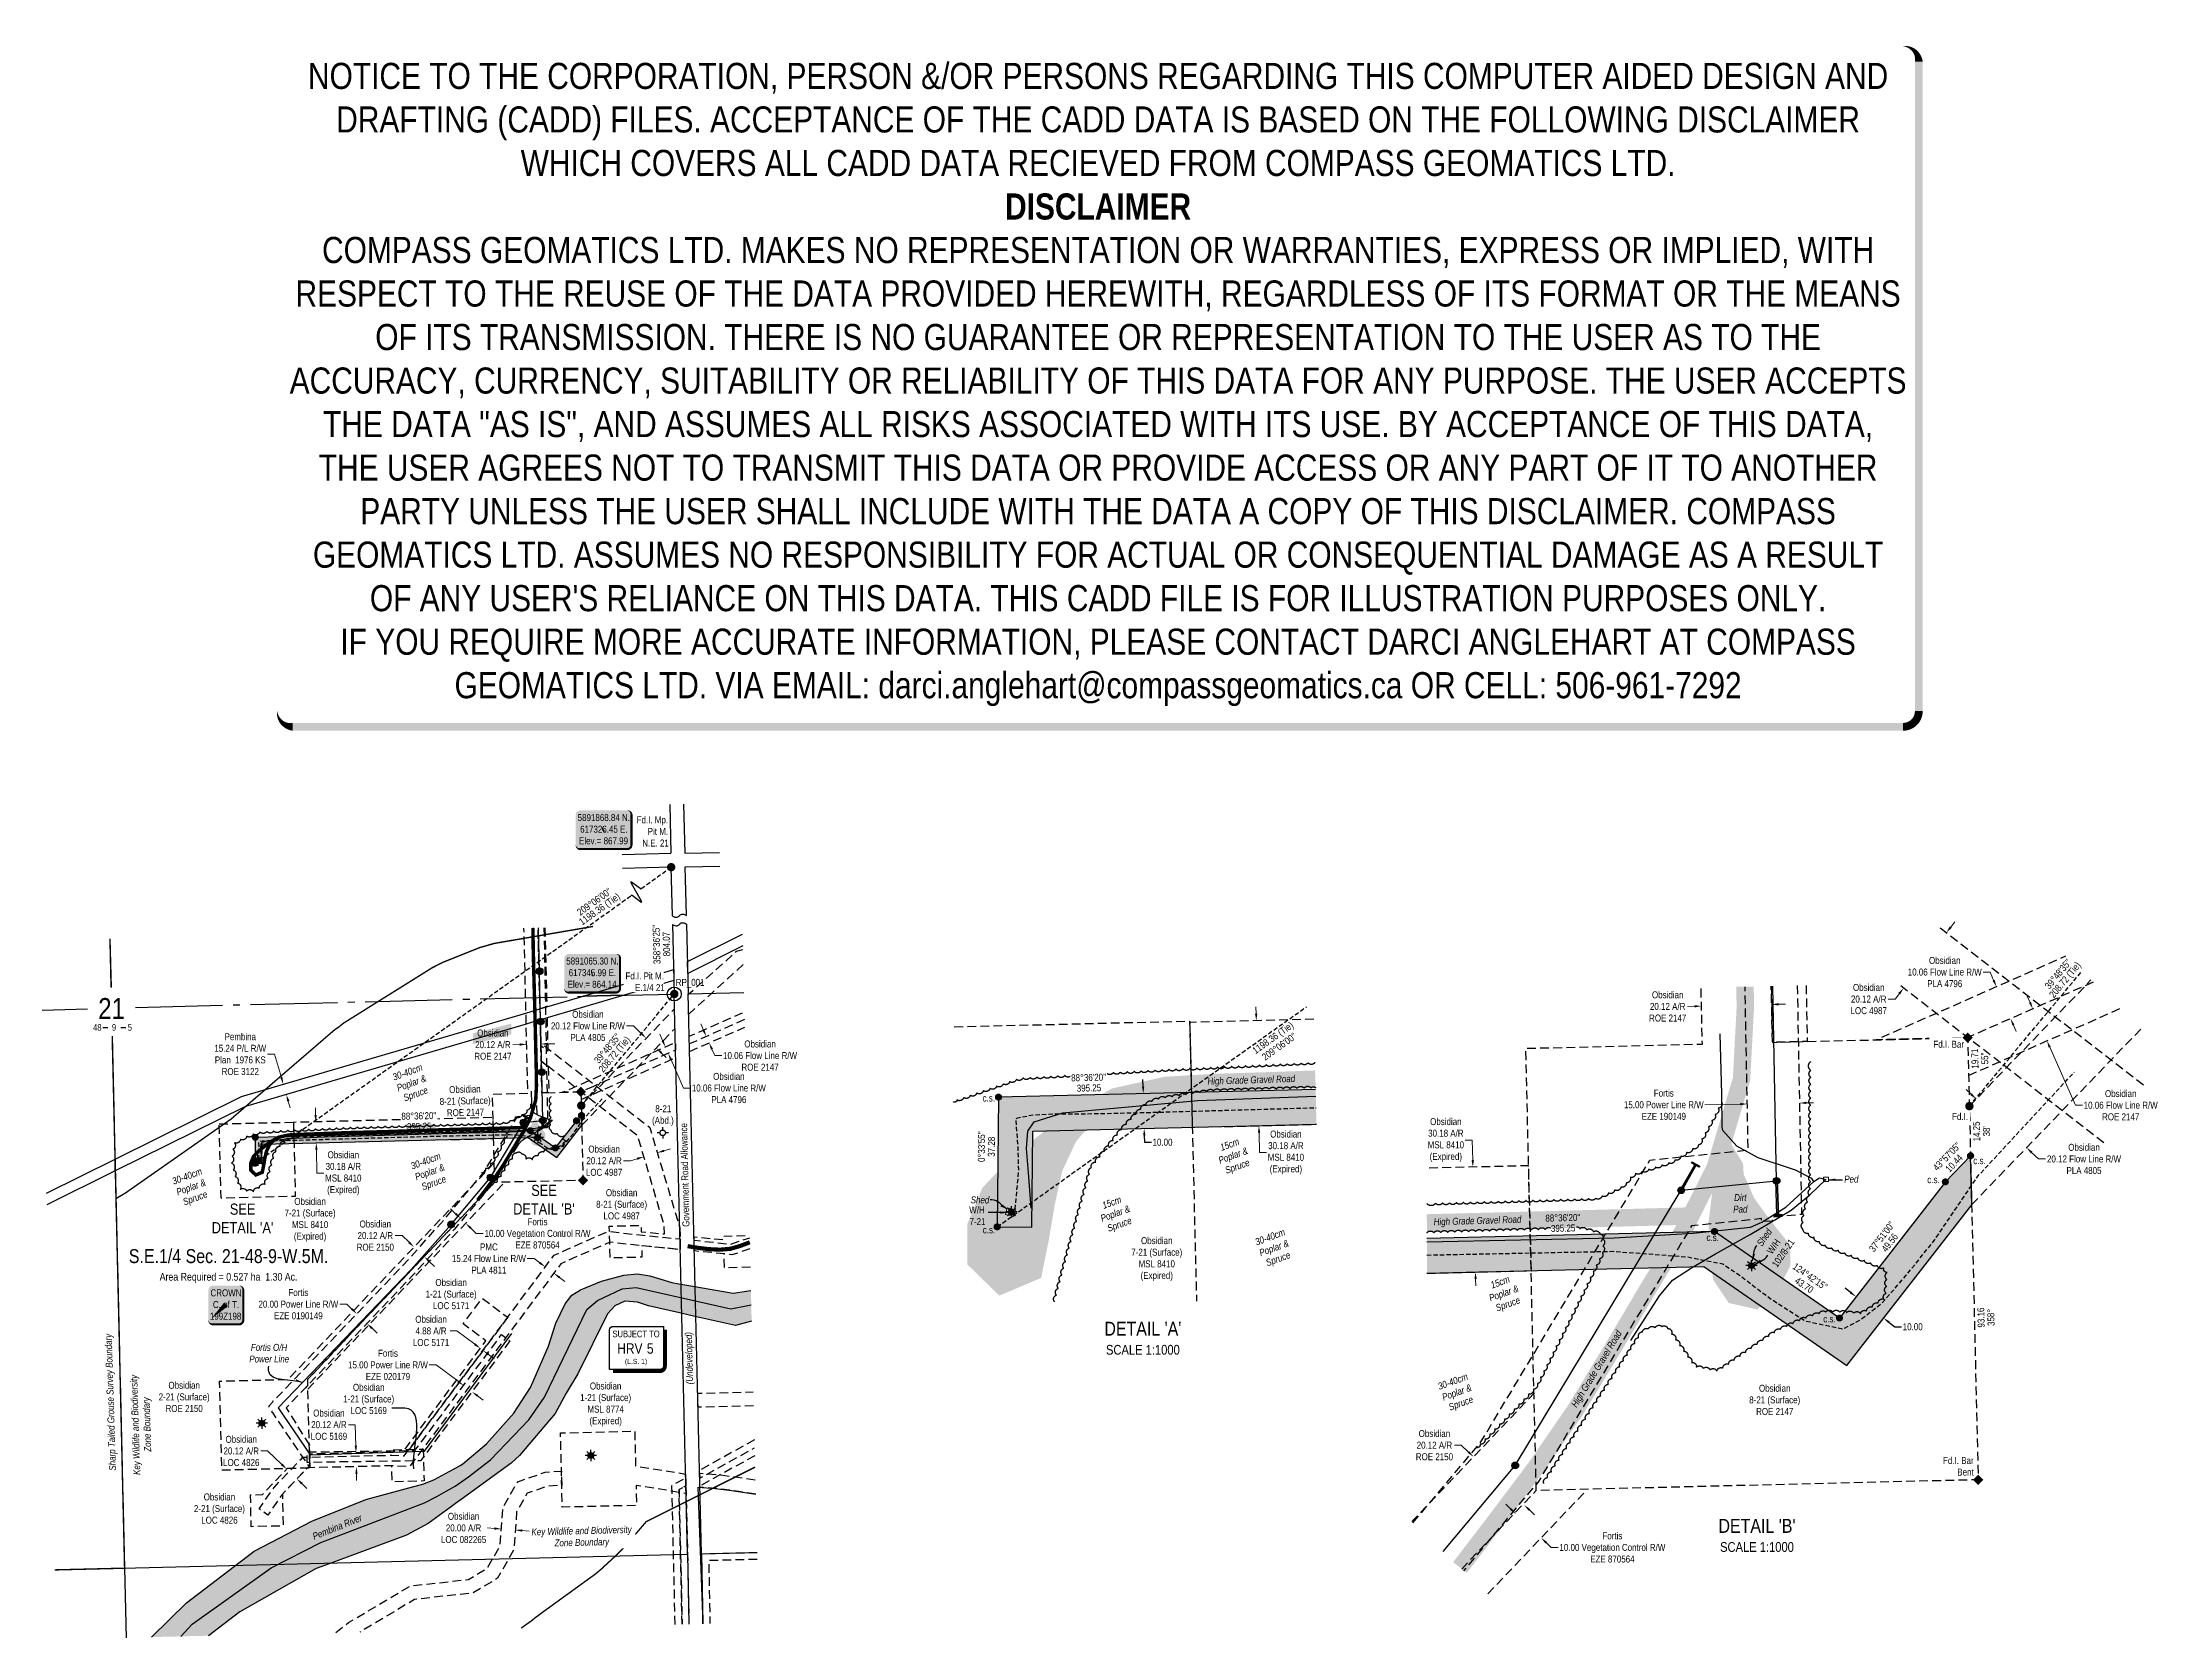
# Model space of a CAD drawing. Extents: x 616438 to 619476, y 5890141 to 5892432.
import ezdxf
from ezdxf.enums import TextEntityAlignment as Align

# ---------------------------------------------------------------- set-up
doc = ezdxf.new("R2010")
doc.units = 0
doc.header["$LTSCALE"] = 5
doc.header["$PDMODE"] = 35
doc.header["$PDSIZE"] = 1
for name, pattern in [('0', [1, 1, 0]), ('DASHDOT2', [12.7, 6.35, -3.175, 0, -3.175]), ('foc-ACCESSROAD', [3.75, 2.5, -1.25]), ('foc-FLOWLINE', [3.75, 2.5, -1.25]), ('foc-QUARTERLINE', [33, 25, -3, 2, -3]), ('foc-TIELINE', [1.875, 1.25, -0.625]), ('foc-WHEELTRACKS', [2, 0.4, -1.6]), ('UG_PIPE', [1.875, 1.25, -0.625])]:
    doc.linetypes.add(name, pattern=pattern)
doc.layers.get('Defpoints').update_dxf_attribs({"color": 9})
for name, color, linetype in [('10', 1, 'Continuous'), ('35', 37, 'Continuous'), ('9', 3, 'Continuous'), ('AS-CABLE', 224, 'foc-CABLE'), ('AS-OWNER', 7, 'Continuous'), ('AS-PIPE-UG', 44, 'UG_PIPE'), ('AS-POWER', 104, 'foc-POWER'), ('AS-POWER-EXISTING-ANC', 72, 'Continuous'), ('AS-POWER-EXISTING-PP', 72, 'Continuous'), ('AS-POWER-T', 104, 'Continuous'), ('AS-ROADS', 254, 'Continuous'), ('AS-UNDERLAY-H', 141, 'Continuous'), ('AS-WILDLIFE', 131, 'DASHDOT2'), ('C-AR', 13, 'foc-ACCESSROAD'), ('C-FLOWLINE', 13, 'foc-FLOWLINE'), ('C-SYMBOL', 7, 'Continuous'), ('C-WS', 13, 'foc-ACCESSROAD'), ('C-WS-S', 8, 'Continuous'), ('CG-NOTES', 7, 'Continuous'), ('CTW', 7, 'Continuous'), ('DETAIL-T', 7, 'Continuous'), ('F-EZE', 190, 'foc-FLOWLINE'), ('F-FLOWLINE', 190, 'foc-FLOWLINE'), ('F-RW', 190, 'Continuous'), ('F-WS-S', 8, 'Continuous'), ('L-AREAREQUIRED', 7, 'Continuous'), ('L-BD', 7, 'Continuous'), ('L-BD1', 253, 'Continuous'), ('L-MON', 1, 'Continuous'), ('L-MON-T', 1, 'Continuous'), ('L-QSEC', 8, 'foc-QUARTERLINE'), ('L-ROAD-T', 7, 'Continuous'), ('L-SEC', 7, 'Continuous'), ('L-SECLBL', 7, 'Continuous'), ('L-SECQ', 8, 'foc-QUARTERLINE'), ('L-TIE', 7, 'foc-TIELINE'), ('P-PROPOSED', 10, 'Continuous'), ('P-PROPOSED-H', 21, 'Continuous'), ('P-TXT', 4, 'Continuous'), ('T-BUSH', 110, '0'), ('T-BUSH-T', 110, 'Continuous'), ('T-WATER', 160, 'Continuous'), ('T-WATER-H', 133, 'Continuous'), ('T-WATER-P3', 160, 'foc-WHEELTRACKS'), ('T-WATER-T', 170, 'Continuous')]:
    doc.layers.add(name, color=color, linetype=linetype)
for name, color, linetype, lineweight in [('AS-GENERAL', 48, 'Continuous', 18), ('C-AR-T', 13, 'Continuous', 9), ('C-FLOWLINE-T', 13, 'Continuous', 9), ('C-WS-T', 13, 'Continuous', 9), ('F-EZE-T', 190, 'Continuous', 9), ('F-FLOWLINE-T', 190, 'Continuous', 9), ('F-RW-T', 190, 'Continuous', 9), ('T-TEXT', 48, 'Continuous', 18)]:
    doc.layers.add(name, color=color, linetype=linetype, lineweight=lineweight)
doc.layers.add('DISCLAIMER', color=7, linetype='Continuous', plot=False)
doc.styles.add('100L', font='ARIALN.TTF', dxfattribs={"height": 11})
doc.styles.add('175L', font='ARIALN.TTF', dxfattribs={"height": 20})
doc.styles.add('240', font='ARIALN.TTF', dxfattribs={"height": 30})
doc.styles.add('80', font='ARIALN.TTF', dxfattribs={"height": 10})
doc.styles.add('80CG', font='ARIALN.TTF', dxfattribs={"height": 10})
doc.styles.add('80L', font='ARIALN.TTF', dxfattribs={"height": 10})
doc.styles.add('80LS', font='ARIALNI.TTF', dxfattribs={"height": 10})
doc.styles.add('foc-LtypeFont', font='ARIALN.TTF', dxfattribs={"height": 7.35})
doc.styles.add('HRV', font='ARIALN.TTF', dxfattribs={"height": 3})
doc.styles.add('SIMPLEX', font='ARIALN.TTF')
doc.linetypes.add('foc-CABLE', pattern='A,2,-1,["C",foc-LtypeFont,S=0.2,R=0,X=-0.625,Y=-0.75],-1.24,8', length=12.24)
doc.linetypes.add('foc-POWER', pattern='A,6,-1,["P",foc-LtypeFont,S=0.2,R=0,X=-0.625,Y=-0.75],-1.24,4', length=12.24)
doc.linetypes.add('foc-POWER-NOLINE', pattern='A,0,-4,["P",foc-LtypeFont,S=0.2,R=0,X=-0.625,Y=-0.75],-8.24', length=12.24)
doc.linetypes.add('foc-TOPO-flowdirection-NOLINE', pattern='A,0,[">",foc-LtypeFont,S=0.3,R=0,X=0,Y=-0.945],-20,[">",foc-LtypeFont,S=0.3,R=0,X=0,Y=-0.945],0', length=20)
doc.dimstyles.new('Compass 5 000', dxfattribs={"dimscale": 5, "dimtxt": 9, "dimasz": 2, "dimexe": 0.2, "dimexo": 0.0625, "dimgap": 0.5, "dimtad": 0, "dimtih": 1, "dimtoh": 1, "dimzin": 0, "dimdsep": 46, "dimtxsty": '80CG', "dimcen": 0.1, "dimse1": 1, "dimse2": 1, "dimclrd": 256, "dimclrt": 256, "dimaunit": 1, "dimadec": 4, "dimazin": 0, "dimtfac": 0.06, "dimtofl": 0, "dimtmove": 0, "dimatfit": 1, "dimfxl": 0.2, "dimtolj": 1, "dimtzin": 0, "dimlwd": -1, "dimarcsym": 0})

msp = doc.modelspace()

# ---------------------------------------------------------------- texts
at = {"layer": '35', "color": 3, "style": '80'}
msp.add_attdef('RP_001', (617348.089, 5891077.019), 'RP', height=9.9963, dxfattribs=at)
at = {"layer": 'AS-POWER-T', "insert": (616735.336, 5890562.692), "char_height": 9.99218, "attachment_point": 1, "style": '80L'}
msp.add_mtext_dynamic_manual_height_columns('\\pi2.56176;{\\fArial Narrow|b0|i1|c0|p34;Fortis O/H\\P\\pi0.33635;Power Line}', width=57.09513, gutter_width=49.979, heights=[0], dxfattribs=at)
at = {"layer": 'C-AR-T', "char_height": 9.99638, "attachment_point": 5, "style": '80CG'}
for s, insert in [('\\A1;Obsidian\\P1-21 (Surface)\\PLOC 5171', (617025.509, 5890634.195)), ('\\A1;Obsidian\\P1-21 (Surface)\\PLOC 5169', (616907.139, 5890483.539)), ('\\A1;Obsidian\\P2-21 (Surface)\\PLOC 4826', (616692.771, 5890326.12))]:
    msp.add_mtext(s, dxfattribs=dict(at, insert=insert))
at = {"layer": 'C-SYMBOL', "color": 3, "style": '175L'}
msp.add_text('S.E.1/4 Sec. 21-48-9-W.5M.', height=20, dxfattribs=at).set_placement((616705.889, 5890672.791), align=Align.BOTTOM_CENTER)
at = {"layer": 'C-WS-T', "char_height": 9.99638, "attachment_point": 5, "style": '80CG'}
for s, insert in [('\\A1;Obsidian\\P7-21 (Surface)\\PMSL 8410\\P(Expired)', (616822.922, 5890740.89)), ('\\A1;Obsidian\\P8-21 (Surface)\\PLOC 4987', (617270.364, 5890763.151)), ('\\A1;Obsidian\\P7-21 (Surface)\\PMSL 8410\\P(Expired)', (618038.916, 5890684.551)), ('\\A1;Obsidian\\P8-21 (Surface)\\PROE 2147', (618926.437, 5890482.209))]:
    msp.add_mtext(s, dxfattribs=dict(at, insert=insert))
at = {"layer": 'C-WS-T', "insert": (617769.473, 5890760.133), "char_height": 10, "attachment_point": 1, "style": '80L'}
msp.add_mtext_dynamic_manual_height_columns('\\pi0.12844;W/H\\P\\pi0.56501;7-21', width=21.40969, gutter_width=50, heights=[0], dxfattribs=at)
at = {"layer": 'C-WS-T', "insert": (618931.789, 5890697.833), "char_height": 9.99638, "attachment_point": 5, "rotation": 55.295638, "style": '80CG'}
msp.add_mtext_dynamic_manual_height_columns('W/H 102/8-21', width=46.33832, gutter_width=49.982, heights=[0], dxfattribs=at)
at = {"layer": 'C-WS-T', "insert": (617247.424, 5890475.709), "char_height": 9.99992, "width": 72.62326, "attachment_point": 5, "style": '80CG'}
msp.add_mtext('\\A1;Obsidian\\P1-21 (Surface)\\PMSL 8774\\P(Expired)', dxfattribs=at)
at = {"layer": 'DETAIL-T', "color": 3, "attachment_point": 5, "style": '80CG'}
for s, insert, char_height, width in [("SEE\\PDETAIL 'A'", (616726.012, 5890742.934), 15.9941, 87.73498), ("SEE\\PDETAIL 'B'", (617158.908, 5890769.871), 15.9941, 87.73498), ("DETAIL 'A'\\P{\\H0.7x;SCALE 1:1000}", (618018.963, 5890570.773), 19.98537, 109.6286), ("DETAIL 'B'\\P{\\H0.7x;SCALE 1:1000}", (618900.93, 5890287.542), 19.98537, 109.6286)]:
    msp.add_mtext(s, dxfattribs=dict(at, insert=insert, char_height=char_height, width=width))
at = {"layer": 'F-WS-S', "insert": (617313.648, 5890905.494), "char_height": 10, "attachment_point": 1, "style": '80L'}
msp.add_mtext_dynamic_manual_height_columns('\\pi5.12503;8-21\\P\\pi0.39447;(Abd.)', width=30.59795, gutter_width=50, heights=[0], dxfattribs=at)
at = {"layer": 'L-AREAREQUIRED', "color": 5, "style": '100L'}
msp.add_text('Area Required = 0.527 ha  1.30 Ac.', height=11, dxfattribs=at).set_placement((616705.889, 5890650.291), align=Align.BOTTOM_CENTER)
at = {"layer": 'L-BD', "style": '80L'}
for s, height, rotation, p in [("209°06'00''", 9.99634, 35.4368, (617231.038, 5891197.98)), ('1198.36 (Tie)', 9.99634, 35.4368, (617239.297, 5891186.374)), ('804.07', 9.9963, 91.3932, (617334.752, 5891136.928)), ("39°48'35''", 9.9963, 50.1905, (619333.246, 5891094.04)), ('208.72 (Tie)', 9.99634, 50.1905, (619344.188, 5891084.919)), ("39°48'35''", 9.9963, 50.1905, (617249.935, 5890987.128)), ('1198.36 (Tie)', 9.99634, 35.4368, (618206.406, 5891001.471)), ("209°06'00''", 9.99634, 35.4368, (618214.665, 5890989.865)), ('208.72 (Tie)', 9.99634, 50.1905, (617260.877, 5890978.008))]:
    msp.add_text(s, height=height, rotation=rotation, dxfattribs=at).set_placement(p, align=Align.MIDDLE)
at = {"layer": 'L-BD', "color": 4, "style": '80L'}
for s, rotation, p in [("55''", 91.3554, (619228.069, 5890972.803)), ("38'", 91.351, (619230.532, 5890868.188)), ('93.16', 91.3457, (619222.618, 5890600.497)), ('358°', 91.3457, (619236.859, 5890600.832))]:
    msp.add_text(s, height=9.9963, rotation=rotation, dxfattribs=at).set_placement(p, align=Align.MIDDLE)
at = {"layer": 'L-BD1', "style": '80L'}
for s, height, rotation, p in [('395.25', 9.9963, 1.3945, (617941.566, 5890930.365)), ("0°33'55''", 9.9963, 89.4343, (617787.149, 5890846.051)), ('37.28', 9.9963, 89.4343, (617801.393, 5890845.911)), ("88°36'20''", 9.9963, 1.3945, (618622.21, 5890743.923)), ('395.25', 9.9963, 1.3945, (618622.575, 5890728.933)), ("124°42'15''", 9.99634, 325.2956, (618977.343, 5890659.442)), ('43.70', 9.9963, 325.2956, (618968.806, 5890647.115))]:
    msp.add_text(s, height=height, rotation=rotation, dxfattribs=at).set_placement(p, align=Align.MIDDLE)
at = {"layer": 'L-BD1', "color": 4, "style": '80L'}
for s, rotation, p in [("43°57'05''", 46.0485, (619173.732, 5890832.041)), ('10.44', 46.0485, (619183.987, 5890822.155)), ("37°51'00''", 52.1505, (619080.309, 5890716.87)), ('49.56', 52.1505, (619091.557, 5890708.13))]:
    msp.add_text(s, height=9.9963, rotation=rotation, dxfattribs=at).set_placement(p, align=Align.MIDDLE)
at = {"layer": 'L-MON-T', "char_height": 10, "attachment_point": 1, "style": '80L'}
for s, width, insert in [('\\pi10.60477;Fd.I. Mp. \\P\\pi26.45061;Pit M.\\P\\pi18.64025;N.E. 21', 53.87217, (617281.322, 5891320.494)), ('\\pi0.54338;c.s.', 16.94857, (617788.228, 5890920.882)), ('\\pi0.54338;c.s.', 16.94857, (619211.096, 5890830.902)), ('\\pi0.54338;c.s.', 16.94857, (619145.024, 5890803.638)), ('\\pi0.54338;c.s.', 16.94857, (617788.465, 5890731.615)), ('\\pi0.54338;c.s.', 16.94857, (618827.851, 5890720.567)), ('\\pi0.54338;c.s.', 16.94857, (618995.603, 5890603.641))]:
    msp.add_mtext_dynamic_manual_height_columns(s, width=width, gutter_width=50, heights=[0], dxfattribs=dict(at, insert=insert))
at = {"layer": 'L-ROAD-T', "style": '80L'}
msp.add_text('Government Road Allowance', height=10, rotation=91.343945, dxfattribs=at).set_placement((617361.119, 5890805.333), align=Align.MIDDLE_CENTER)
at = {"layer": 'T-BUSH-T', "char_height": 9.99634, "attachment_point": 1, "rotation": 20, "style": '80L'}
for s, insert in [('\\pi8.86326;{\\fArial Narrow|b0|i1|c0|p34;15cm \\P\\pi0.32614;Poplar & \\P\\pi4.32877;Spruce}', (618120.34, 5890846.167)), ('\\pi0.05339;{\\fArial Narrow|b0|i1|c0|p34;30-40cm \\P\\pi0.32614;Poplar & \\P\\pi4.32877;Spruce}', (616966.3, 5890822.506)), ('\\pi0.05339;{\\fArial Narrow|b0|i1|c0|p34;30-40cm \\P\\pi0.32614;Poplar & \\P\\pi4.32877;Spruce}', (616623.576, 5890800.698)), ('\\pi8.86326;{\\fArial Narrow|b0|i1|c0|p34;15cm \\P\\pi0.32614;Poplar & \\P\\pi4.32877;Spruce}', (617951.05, 5890762.839)), ('\\pi0.05339;{\\fArial Narrow|b0|i1|c0|p34;30-40cm \\P\\pi0.32614;Poplar & \\P\\pi4.32877;Spruce}', (618178.915, 5890713.369)), ('\\pi8.86326;{\\fArial Narrow|b0|i1|c0|p34;15cm \\P\\pi0.32614;Poplar & \\P\\pi4.32877;Spruce}', (618508.866, 5890648.418)), ('\\pi0.05339;{\\fArial Narrow|b0|i1|c0|p34;30-40cm \\P\\pi0.32614;Poplar & \\P\\pi4.32877;Spruce}', (618441.429, 5890505.91))]:
    msp.add_mtext_dynamic_manual_height_columns(s, width=43.84248, gutter_width=47.483, heights=[0], dxfattribs=dict(at, insert=insert))
at = {"layer": 'T-TEXT', "style": '80LS'}
msp.add_text('(Undeveloped)', height=10, rotation=91.343945, dxfattribs=at).set_placement((617367.132, 5890542.164), align=Align.MIDDLE_CENTER)
at = {"layer": 'T-TEXT', "char_height": 9.99634, "attachment_point": 1, "style": '80L'}
for s, width, insert, rotation in [('{\\fArial Narrow|b0|i1|c0|p34;High Grade Gravel Road}', 126.69073, (618111.536, 5890944.98), 1.790216), ('{\\fArial Narrow|b0|i1|c0|p34;Shed}', 27.40238, (617771.789, 5890774.676), 359.434271), ('{\\fArial Narrow|b0|i1|c0|p34;High Grade Gravel Road}', 126.69073, (618436.433, 5890742.877), 1.790216), ('\\pi0.4557;{\\fArial Narrow|b0|i1|c0|p34;Shed}', 27.40238, (618899.511, 5890707.21), 55.295638), ('{\\fArial Narrow|b0|i1|c0|p34;High Grade Gravel Road}', 126.69073, (618633.397, 5890475.656), 58.747433)]:
    msp.add_mtext_dynamic_manual_height_columns(s, width=width, gutter_width=49.982, heights=[0], dxfattribs=dict(at, insert=insert, rotation=rotation))
for s, insert in [('{\\fArial Narrow|b0|i1|c0|p34;Ped}', (619026.302, 5890804.406)), ('\\pi1.66944;{\\fArial Narrow|b0|i1|c0|p34;Dirt \\P\\pi0.32614;Pad}', (618866.5, 5890777.905))]:
    msp.add_mtext_dynamic_manual_height_columns(s, width=21.03364, gutter_width=49.982, heights=[0], dxfattribs=dict(at, insert=insert))
at = {"layer": 'T-WATER-T', "insert": (616824.988, 5890290.232), "char_height": 10, "attachment_point": 1, "rotation": 21.940461, "style": '80L'}
msp.add_mtext_dynamic_manual_height_columns('\\pi0.32626,t130.32626;{\\fArial Narrow|b0|i1|c0|p34;Pembina River}', width=76.21869, gutter_width=50, heights=[0], dxfattribs=at)

# ---------------------------------------------------------------- blocks, each defined once
blk = doc.blocks.new('L-SECLBL')
at = {"layer": '9', "color": 7}
for p, q in [((-5.1, -27.8), (-12.3, -27.8)), ((20.7, -27.8), (13.5, -27.8))]:
    blk.add_line(p, q, dxfattribs=at)
at = {"layer": '10', "color": 2, "style": 'SIMPLEX'}
blk.add_attdef('SEC', text='', height=30, dxfattribs=at).set_placement((0, 0), align=Align.MIDDLE)
at = {"layer": '10', "color": 5, "style": '80L'}
blk.add_attdef('TWP', text='', height=9.5, dxfattribs=at).set_placement((-14.4, -27.4), align=Align.MIDDLE_RIGHT)
blk.add_attdef('RGE', text='', height=9.5, dxfattribs=at).set_placement((3.6, -27.4), align=Align.MIDDLE_CENTER)
blk.add_attdef('MER', text='', height=9.5, dxfattribs=at).set_placement((23.2, -27.4), align=Align.MIDDLE_LEFT)
blk = doc.blocks.new('HRV')
blk.add_lwpolyline([(-35.1, 31.6), (37.2, 31.6), (37.2, -25.5, -0.414214), (32.2, -30.5), (-40.1, -30.5), (-40.1, 26.6, -0.414214)], format="xyb", close=True)
at = {"const_width": 5, "flags": 128}
blk.add_lwpolyline([(-35.1, -33), (32.2, -33, 0.414214), (39.7, -25.5), (39.7, 26.6)], format="xyb", dxfattribs=at)
at = {"style": '80L'}
blk.add_text('SUBJECT TO', height=9.5, dxfattribs=at).set_placement((-2, 13.1), align=Align.BOTTOM_CENTER)
blk.add_attdef('(N.W.1/4 00)', text='', height=7.12, dxfattribs=at).set_placement((-2, -24.4), align=Align.BOTTOM_CENTER)
at = {"layer": 'CTW', "color": 3, "style": 'HRV'}
blk.add_text('HRV', height=15, dxfattribs=at).set_placement((-10.9, -0.2), align=Align.MIDDLE_CENTER)
blk.add_attdef('0', text='', height=15, dxfattribs=at).set_placement((18.3, -0.2), align=Align.MIDDLE_CENTER)
blk = doc.blocks.new('*D418')
at = {"layer": 'C-FLOWLINE-T', "transparency": 16777216}
for p, q in [((617287.4, 5891019.4), (617277.4, 5891019.4)), ((617298.4, 5891008.8), (617287.4, 5891019.4)), ((617327.3, 5890980.9), (617334.5, 5890974))]:
    blk.add_line(p, q, dxfattribs=at)
for points in [[(617299.6, 5891010), (617297.3, 5891007.6), (617305.6, 5891001.8)], [(617328.5, 5890982.1), (617326.2, 5890979.7), (617320.1, 5890987.9)]]:
    blk.add_solid(points, dxfattribs=at)
at = {"layer": 'Defpoints', "color": 0, "transparency": 16777216}
for p in [(617279.2, 5890974.4), (617320.1, 5890987.9), (617293.7, 5890960.4)]:
    blk.add_point(p, dxfattribs=at)
at = {"layer": 'C-FLOWLINE-T', "transparency": 16777216, "insert": (617222, 5891019.4), "char_height": 10, "attachment_point": 5, "style": '80CG'}
blk.add_mtext('\\A1;Obsidian\\P20.12 Flow Line R/W\\PPLA 4805', dxfattribs=at)
blk = doc.blocks.new('GAS')
h = blk.add_hatch(color=255)
h.dxf.hatch_style = 1
edge = h.paths.add_edge_path()
edge.add_arc((0, 0), 0.9, 0, 360)
for p, q in [((-0.81, 0), (-1.62, 0)), ((-0.57, 0.57), (-1.14, 1.14)), ((0, 0.81), (0, 1.62)), ((0.57, 0.57), (1.14, 1.14)), ((1.62, 0), (0.81, 0)), ((-0.57, -0.57), (-1.14, -1.14)), ((0, -0.81), (0, -1.62)), ((1.14, -1.14), (0.57, -0.57))]:
    blk.add_line(p, q)
blk.add_circle((0, 0), 0.8)
blk = doc.blocks.new('*D422')
at = {"layer": 'C-AR-T', "transparency": 16777216}
for p, q in [((616762, 5890408.9), (616752, 5890408.9)), ((616782.2, 5890389.7), (616762, 5890408.9)), ((616811.2, 5890362), (616818.5, 5890355.1))]:
    blk.add_line(p, q, dxfattribs=at)
for points in [[(616783.4, 5890390.9), (616781.1, 5890388.4), (616789.4, 5890382.8)], [(616812.4, 5890363.2), (616810.1, 5890360.8), (616804, 5890368.9)]]:
    blk.add_solid(points, dxfattribs=at)
at = {"layer": 'Defpoints', "color": 0, "transparency": 16777216}
for p in [(616773.8, 5890366.4), (616804, 5890368.9), (616788.4, 5890352.5)]:
    blk.add_point(p, dxfattribs=at)
at = {"layer": 'C-AR-T', "transparency": 16777216, "insert": (616724.1, 5890408.9), "char_height": 10, "attachment_point": 5, "style": '80CG'}
blk.add_mtext('\\A1;Obsidian\\P20.12 A/R\\PLOC 4826', dxfattribs=at)
blk = doc.blocks.new('*D423')
at = {"layer": 'C-AR-T', "transparency": 16777216}
for p, q in [((616887.9, 5890446.6), (616877.9, 5890446.6)), ((616888.6, 5890416.5), (616887.9, 5890446.6)), ((616889.6, 5890376.4), (616889.8, 5890366.4))]:
    blk.add_line(p, q, dxfattribs=at)
for points in [[(616890.3, 5890416.5), (616887, 5890416.5), (616888.9, 5890406.5)], [(616891.2, 5890376.4), (616887.9, 5890376.3), (616889.3, 5890386.4)]]:
    blk.add_solid(points, dxfattribs=at)
at = {"layer": 'Defpoints', "color": 0, "transparency": 16777216}
for p in [(616850.4, 5890405.6), (616888.9, 5890406.5), (616850.8, 5890385.5)]:
    blk.add_point(p, dxfattribs=at)
at = {"layer": 'C-AR-T', "transparency": 16777216, "insert": (616850, 5890446.6), "char_height": 10, "attachment_point": 5, "style": '80CG'}
blk.add_mtext('\\A1;Obsidian\\P20.12 A/R\\PLOC 5169', dxfattribs=at)
blk = doc.blocks.new('*D424')
at = {"layer": 'C-AR-T', "transparency": 16777216}
for p, q in [((617033.9, 5890581.3), (617023.9, 5890581.3)), ((617059.4, 5890562.2), (617033.9, 5890581.3)), ((617079.3, 5890547.4), (617087.3, 5890541.4))]:
    blk.add_line(p, q, dxfattribs=at)
for points in [[(617060.4, 5890563.6), (617058.4, 5890560.9), (617067.4, 5890556.3)], [(617080.3, 5890548.7), (617078.3, 5890546), (617071.3, 5890553.3)]]:
    blk.add_solid(points, dxfattribs=at)
at = {"layer": 'Defpoints', "color": 0, "transparency": 16777216}
for p in [(617067.4, 5890556.3), (617033, 5890510.1), (617036.9, 5890507.2)]:
    blk.add_point(p, dxfattribs=at)
at = {"layer": 'C-AR-T', "transparency": 16777216, "insert": (616996.7, 5890581.3), "char_height": 10, "attachment_point": 5, "style": '80CG'}
blk.add_mtext('\\A1;Obsidian\\P4.88 A/R\\PLOC 5171', dxfattribs=at)
blk = doc.blocks.new('*D425')
at = {"layer": 'C-AR-T', "transparency": 16777216}
for p, q in [((616830.9, 5890891.7), (616830.6, 5890901.7)), ((616832.1, 5890841.5), (616832.8, 5890807.8)), ((616832.8, 5890807.8), (616842.8, 5890807.8))]:
    blk.add_line(p, q, dxfattribs=at)
for points in [[(616832.5, 5890891.7), (616829.2, 5890891.7), (616831.1, 5890881.7)], [(616833.7, 5890841.6), (616830.4, 5890841.5), (616831.8, 5890851.5)]]:
    blk.add_solid(points, dxfattribs=at)
at = {"layer": 'Defpoints', "color": 0, "transparency": 16777216}
for p in [(616865.8, 5890882.5), (616866.5, 5890852.3), (616831.8, 5890851.5)]:
    blk.add_point(p, dxfattribs=at)
at = {"layer": 'C-AR-T', "transparency": 16777216, "insert": (616870.7, 5890807.8), "char_height": 10, "attachment_point": 5, "style": '80CG'}
blk.add_mtext('\\A1;Obsidian\\P30.18 A/R\\PMSL 8410\\P(Expired)', dxfattribs=at)
blk = doc.blocks.new('*D426')
at = {"layer": 'Defpoints', "color": 0, "transparency": 16777216}
for p in [(616844.8, 5890953.4), (616784.5, 5890935.7), (616849.1, 5890938.7)]:
    blk.add_point(p, dxfattribs=at)
at = {"layer": 'F-RW-T', "transparency": 16777216}
for p, q in [((616771.8, 5890978.9), (616761.8, 5890978.9)), ((616781.7, 5890945.3), (616771.8, 5890978.9)), ((616791.6, 5890911.5), (616794.4, 5890901.9))]:
    blk.add_line(p, q, dxfattribs=at)
for points in [[(616783.3, 5890945.7), (616780.1, 5890944.8), (616784.5, 5890935.7)], [(616793.2, 5890911.9), (616790, 5890911), (616788.8, 5890921)]]:
    blk.add_solid(points, dxfattribs=at)
at = {"layer": 'F-RW-T', "transparency": 16777216, "insert": (616722.7, 5890978.9), "char_height": 10, "attachment_point": 5, "style": '80CG'}
blk.add_mtext('\\A1;Pembina\\P15.24 P/L R/W\\PPlan  1976 KS\\PROE 3122', dxfattribs=at)
blk = doc.blocks.new('*D427')
at = {"layer": 'C-FLOWLINE-T', "transparency": 16777216}
for p, q in [((617124.1, 5890992.7), (617114.1, 5890992.5)), ((617164.3, 5890993.7), (617174.3, 5890993.9))]:
    blk.add_line(p, q, dxfattribs=at)
for points in [[(617124, 5890994.4), (617124.1, 5890991.1), (617134.1, 5890993)], [(617164.2, 5890995.3), (617164.3, 5890992), (617154.3, 5890993.4)]]:
    blk.add_solid(points, dxfattribs=at)
at = {"layer": 'Defpoints', "color": 0, "transparency": 16777216}
for p in [(617134.1, 5890993), (617134.6, 5890971.6), (617154.8, 5890972)]:
    blk.add_point(p, dxfattribs=at)
at = {"layer": 'C-FLOWLINE-T', "transparency": 16777216, "insert": (617085.5, 5890992.5), "char_height": 10, "attachment_point": 5, "style": '80CG'}
blk.add_mtext('\\A1;Obsidian\\P20.12 A/R\\PROE 2147', dxfattribs=at)
blk = doc.blocks.new('*D428')
at = {"layer": 'C-AR-T', "transparency": 16777216}
for p, q in [((617283.2, 5890825.8), (617273.2, 5890825.8)), ((617292.7, 5890828.7), (617283.2, 5890825.8)), ((617331.2, 5890840.1), (617340.8, 5890843))]:
    blk.add_line(p, q, dxfattribs=at)
for points in [[(617292.3, 5890830.3), (617293.2, 5890827.1), (617302.3, 5890831.5)], [(617330.7, 5890841.7), (617331.7, 5890838.5), (617321.6, 5890837.3)]]:
    blk.add_solid(points, dxfattribs=at)
at = {"layer": 'Defpoints', "color": 0, "transparency": 16777216}
for p in [(617321.6, 5890837.3), (617317.6, 5890780.2), (617336.9, 5890785.9)]:
    blk.add_point(p, dxfattribs=at)
at = {"layer": 'C-AR-T', "transparency": 16777216, "insert": (617245.2, 5890825.8), "char_height": 10, "attachment_point": 5, "style": '80CG'}
blk.add_mtext('\\A1;Obsidian\\P20.12 A/R\\PLOC 4987', dxfattribs=at)
blk = doc.blocks.new('*D429')
at = {"layer": 'C-FLOWLINE-T', "transparency": 16777216}
for p, q in [((617329.2, 5890998.4), (617325.1, 5891007.6)), ((617341.3, 5890970.9), (617359.4, 5890930.2)), ((617359.4, 5890930.2), (617369.4, 5890930.2))]:
    blk.add_line(p, q, dxfattribs=at)
for points in [[(617330.7, 5890999.1), (617327.6, 5890997.8), (617333.2, 5890989.3)], [(617342.9, 5890971.6), (617339.8, 5890970.3), (617337.3, 5890980.1)]]:
    blk.add_solid(points, dxfattribs=at)
at = {"layer": 'Defpoints', "color": 0, "transparency": 16777216}
for p in [(617333.2, 5890989.3), (617281.4, 5890966.3), (617285.5, 5890957.1)]:
    blk.add_point(p, dxfattribs=at)
at = {"layer": 'C-FLOWLINE-T', "transparency": 16777216, "insert": (617424.4, 5890930.2), "char_height": 10, "attachment_point": 5, "style": '80CG'}
blk.add_mtext('\\A1;Obsidian\\P10.06 Flow Line R/W\\PPLA 4796', dxfattribs=at)
blk = doc.blocks.new('*D430')
at = {"layer": 'C-AR-T', "transparency": 16777216}
for p, q in [((617087.7, 5890297.6), (617077.7, 5890298.3)), ((617127.6, 5890294.6), (617137.6, 5890293.8))]:
    blk.add_line(p, q, dxfattribs=at)
for points in [[(617087.8, 5890299.2), (617087.6, 5890295.9), (617097.7, 5890296.8)], [(617127.7, 5890296.2), (617127.5, 5890292.9), (617117.6, 5890295.3)]]:
    blk.add_solid(points, dxfattribs=at)
at = {"layer": 'Defpoints', "color": 0, "transparency": 16777216}
for p in [(617096.7, 5890284.2), (617116.7, 5890282.7), (617117.6, 5890295.3)]:
    blk.add_point(p, dxfattribs=at)
at = {"layer": 'C-AR-T', "transparency": 16777216, "insert": (617043.4, 5890298.3), "char_height": 10, "attachment_point": 5, "style": '80CG'}
blk.add_mtext('\\A1;Obsidian\\P20.00 A/R\\PLOC 082265', dxfattribs=at)
blk = doc.blocks.new('*D431')
at = {"layer": 'Defpoints', "color": 0, "transparency": 16777216}
for p in [(617160.8, 5890673.3), (617148.2, 5890656.4), (617160.4, 5890647.2)]:
    blk.add_point(p, dxfattribs=at)
at = {"layer": 'F-FLOWLINE-T', "transparency": 16777216}
for p, q in [((617144.8, 5890685.3), (617134.8, 5890685.3)), ((617152.8, 5890679.3), (617144.8, 5890685.3)), ((617181, 5890658.2), (617189, 5890652.2))]:
    blk.add_line(p, q, dxfattribs=at)
for points in [[(617153.8, 5890680.6), (617151.8, 5890678), (617160.8, 5890673.3)], [(617182, 5890659.5), (617180, 5890656.9), (617173, 5890664.2)]]:
    blk.add_solid(points, dxfattribs=at)
at = {"layer": 'F-FLOWLINE-T', "transparency": 16777216, "insert": (617079.8, 5890685.3), "char_height": 10, "attachment_point": 5, "style": '80CG'}
blk.add_mtext('\\A1;PMC\\P15.24 Flow Line R/W\\PPLA 4811', dxfattribs=at)
blk = doc.blocks.new('fdia')
at = {"color": 255, "const_width": 1}
blk.add_lwpolyline([(-0.5, 0, 1), (0.5, 0, 1)], format="xyb", close=True, dxfattribs=at)
blk = doc.blocks.new('Fdiaa')
blk.add_blockref('fdia', (0, 0))
blk = doc.blocks.new('fdib')
at = {"color": 1, "const_width": 1.6}
blk.add_lwpolyline([(-0.4, 0, 1), (0.4, 0, 1)], format="xyb", close=True, dxfattribs=at)
at = {"color": 1}
blk.add_circle((0, 0), 0.8, dxfattribs=at)
blk = doc.blocks.new('Fdibb')
blk.add_blockref('fdib', (0, 0))
blk = doc.blocks.new('fdicc')
for name in ['Fdibb', 'Fdiaa']:
    blk.add_blockref(name, (0, 0))
blk = doc.blocks.new('FDI')
blk.add_blockref('fdicc', (0, 0))
blk = doc.blocks.new('PLIA')
at = {"color": 255, "const_width": 1}
blk.add_lwpolyline([(-0.5, 0, 1), (0.5, 0, 1)], format="xyb", close=True, dxfattribs=at)
blk = doc.blocks.new('PLIAA')
blk.add_blockref('PLIA', (0, 0))
blk = doc.blocks.new('PLIB')
at = {"color": 1}
blk.add_circle((0, 0), 0.8, dxfattribs=at)
blk = doc.blocks.new('PLIBB')
blk.add_blockref('PLIB', (0, 0))
blk = doc.blocks.new('PLICC')
for name in ['PLIAA', 'PLIBB']:
    blk.add_blockref(name, (0, 0))
blk = doc.blocks.new('PLI')
blk.add_blockref('PLICC', (0, 0))
blk = doc.blocks.new('*U448')
h = blk.add_hatch(color=254)
edge = h.paths.add_edge_path()
edge.add_line((-34, -28.5), (34, -28.5))
edge.add_arc((34, -22.5), 6, 270, 360)
edge.add_line((40, -22.5), (40, 21))
edge.add_arc((34, 21), 6, 0, 90)
edge.add_line((34, 27), (-34, 27))
edge.add_arc((-34, 21), 6, 90, 180)
edge.add_line((-40, 21), (-40, -22.5))
edge.add_arc((-34, -22.5), 6, 180, 270)
at = {"color": 1, "flags": 128}
blk.add_lwpolyline([(-34, -28.5, 3, 3, 0), (34, -28.5, 3, 3, 0.414214), (40, -22.5, 3, 3, 0), (40, 21, 3, 0, 0.414214), (34, 27, 0, 0, 0), (-34, 27, 0, 0, 0.414214), (-40, 21, 0, 0, 0), (-40, -22.5, 0, 3, 0.414214)], format="xyseb", close=True, dxfattribs=at)
blk.add_lwpolyline([(-1.8, -0.7, 0, 10, 0), (0, 0, 5, 5, 0)], format="xyseb", dxfattribs=at)
at = {"color": 1, "style": '80'}
blk.add_attdef('ENTER_TEXT_001', (-36, -5), '', height=10, dxfattribs=at)
blk = doc.blocks.new('*D462')
at = {"layer": 'Defpoints', "color": 0, "transparency": 16777216}
for p in [(617046.5, 5890735.9), (617047.3, 5890751.2), (617054.5, 5890744.3)]:
    blk.add_point(p, dxfattribs=at)
at = {"layer": 'F-EZE-T', "transparency": 16777216}
for p, q in [((617032, 5890749.7), (617024.8, 5890756.6)), ((617053.7, 5890729), (617061.7, 5890721.4)), ((617061.7, 5890721.4), (617071.7, 5890721.4))]:
    blk.add_line(p, q, dxfattribs=at)
for points in [[(617033.2, 5890750.9), (617030.9, 5890748.5), (617039.3, 5890742.8)], [(617054.9, 5890730.2), (617052.6, 5890727.8), (617046.5, 5890735.9)]]:
    blk.add_solid(points, dxfattribs=at)
at = {"layer": 'F-EZE-T', "transparency": 16777216, "insert": (617149.6, 5890721.4), "char_height": 10, "attachment_point": 5, "style": '80CG'}
blk.add_mtext('\\A1;Fortis\\P10.00 Vegetation Control R/W\\PEZE 870564', dxfattribs=at)
blk = doc.blocks.new('POWERPOLE')
h = blk.add_hatch(color=255)
edge = h.paths.add_edge_path()
edge.add_arc((0, 0), 0.96, 0, 360)
at = {"linetype": 'Continuous'}
for p, q in [((0.68, -0.68), (-0.68, 0.68)), ((-0.68, -0.68), (0.68, 0.68))]:
    blk.add_line(p, q, dxfattribs=at)
blk.add_circle((0, 0), 0.96, dxfattribs=at)
blk = doc.blocks.new('*U463')
h = blk.add_hatch(color=255)
h.dxf.hatch_style = 1
edge = h.paths.add_edge_path()
edge.add_arc((0.96, -0.54), 0.2, -119.34419, 60.65581, ccw=False)
edge.add_line((0.86, -0.71), (-0.27, -0.08))
edge.add_line((-0.27, -0.08), (-1.06, 0.36))
edge.add_arc((-0.96, 0.54), 0.2, 60.65581, 240.65581, ccw=False)
edge.add_line((-0.86, 0.71), (1.06, -0.36))
h = blk.add_hatch(color=255)
h.dxf.hatch_style = 1
edge = h.paths.add_edge_path()
edge.add_arc((-0.83, -1.48), 0.2, 150.65581, 330.65581, ccw=False)
edge.add_line((-1.01, -1.39), (-0.27, -0.08))
edge.add_line((-0.27, -0.08), (0.08, -0.27))
edge.add_line((0.08, -0.27), (-0.66, -1.58))
at = {"color": 255}
blk.add_lwpolyline([(1.06, -0.36, -1), (0.86, -0.71), (-0.27, -0.08), (-1.06, 0.36, -1), (-0.86, 0.71)], format="xyb", close=True, dxfattribs=at)
at = {"color": 72, "const_width": 0.1, "flags": 128}
for points in [[(0.96, -0.54), (-0.96, 0.54)], [(-0.83, -1.48), (0, 0)]]:
    blk.add_lwpolyline(points, dxfattribs=at)
at = {"color": 255, "flags": 128}
blk.add_lwpolyline([(-0.66, -1.58, -1), (-1.01, -1.39), (-0.27, -0.08), (0.08, -0.27)], format="xyb", close=True, dxfattribs=at)
blk = doc.blocks.new('*U464')
h = blk.add_hatch(color=255)
h.dxf.hatch_style = 1
edge = h.paths.add_edge_path()
edge.add_arc((-1.1, -0.04), 0.2, 91.85979, 271.85979, ccw=False)
edge.add_line((-1.11, 0.16), (0.19, 0.21))
edge.add_line((0.19, 0.21), (1.09, 0.24))
edge.add_arc((1.1, 0.04), 0.2, -88.14021, 91.85979, ccw=False)
edge.add_line((1.11, -0.16), (-1.09, -0.24))
h = blk.add_hatch(color=255)
h.dxf.hatch_style = 1
edge = h.paths.add_edge_path()
edge.add_arc((-0.06, 1.97), 0.2, 1.85979, 181.85979, ccw=False)
edge.add_line((0.14, 1.98), (0.19, 0.21))
edge.add_line((0.19, 0.21), (-0.21, 0.19))
edge.add_line((-0.21, 0.19), (-0.26, 1.97))
at = {"color": 255}
blk.add_lwpolyline([(-1.09, -0.24, -1), (-1.11, 0.16), (0.19, 0.21), (1.09, 0.24, -1), (1.11, -0.16)], format="xyb", close=True, dxfattribs=at)
at = {"color": 72, "const_width": 0.1, "flags": 128}
for points in [[(-1.1, -0.04), (1.1, 0.04)], [(-0.06, 1.97), (0, 0)]]:
    blk.add_lwpolyline(points, dxfattribs=at)
at = {"color": 255, "flags": 128}
blk.add_lwpolyline([(-0.26, 1.97, -1), (0.14, 1.98), (0.19, 0.21), (-0.21, 0.19)], format="xyb", close=True, dxfattribs=at)
blk = doc.blocks.new('*D465')
at = {"layer": 'C-AR-T', "transparency": 16777216}
for p, q in [((618181.6, 5891036.9), (618181.4, 5891046.9)), ((618185.8, 5890866.1), (618186.5, 5890837.6)), ((618186.5, 5890837.6), (618196.5, 5890837.6))]:
    blk.add_line(p, q, dxfattribs=at)
at = {"layer": 'C-AR-T', "linetype": 'Continuous', "transparency": 16777216}
for points in [[(618183.3, 5891037), (618180, 5891036.9), (618181.9, 5891026.9)], [(618187.5, 5890866.2), (618184.2, 5890866.1), (618185.6, 5890876.1)]]:
    blk.add_solid(points, dxfattribs=at)
at = {"layer": 'Defpoints', "color": 0, "linetype": 'Continuous', "transparency": 16777216}
for p in [(618213.2, 5891027.7), (618185.6, 5890876.1), (618216.8, 5890876.9)]:
    blk.add_point(p, dxfattribs=at)
at = {"layer": 'C-AR-T', "linetype": 'Continuous', "transparency": 16777216, "insert": (618224.4, 5890837.6), "char_height": 10, "attachment_point": 5, "style": '80CG'}
blk.add_mtext('\\A1;Obsidian\\P30.18 A/R\\PMSL 8410\\P(Expired)', dxfattribs=at)
blk = doc.blocks.new('*D468')
at = {"layer": 'C-AR-T', "transparency": 16777216}
for p, q in [((616955.1, 5890718.2), (616945.1, 5890718.2)), ((616965.2, 5890708.6), (616955.1, 5890718.2)), ((616994.2, 5890681), (617001.5, 5890674.1))]:
    blk.add_line(p, q, dxfattribs=at)
for points in [[(616966.3, 5890709.8), (616964, 5890707.4), (616972.4, 5890701.7)], [(616995.4, 5890682.2), (616993.1, 5890679.8), (616987, 5890687.9)]]:
    blk.add_solid(points, dxfattribs=at)
at = {"layer": 'Defpoints', "color": 0, "transparency": 16777216}
for p in [(616972.4, 5890701.7), (616943.8, 5890671.6), (616958.3, 5890657.8)]:
    blk.add_point(p, dxfattribs=at)
at = {"layer": 'C-AR-T', "transparency": 16777216, "insert": (616916.6, 5890718.2), "char_height": 10, "attachment_point": 5, "style": '80CG'}
blk.add_mtext('\\A1;Obsidian\\P20.12 A/R\\PROE 2150', dxfattribs=at)
blk = doc.blocks.new('SMONA')
blk.add_hatch(color=255).paths.add_polyline_path([(0, -1.49), (1.49, 0), (0, 1.49), (-1.49, 0)])
blk = doc.blocks.new('SMONAA')
blk.add_blockref('SMONA', (0, 0))
blk = doc.blocks.new('SMONB')
at = {"color": 1}
blk.add_solid([(0, 1.2), (1.2, 0), (-1.2, 0), (0, -1.2)], dxfattribs=at)
blk = doc.blocks.new('SMONBB')
blk.add_blockref('SMONB', (0, 0))
blk = doc.blocks.new('SMONCC')
for name in ['SMONAA', 'SMONBB']:
    blk.add_blockref(name, (0, 0))
blk = doc.blocks.new('FDIBAR')
blk.add_blockref('SMONCC', (0, 0))
blk = doc.blocks.new('*D469')
at = {"layer": 'Defpoints', "color": 0, "transparency": 16777216}
for p in [(618132.8, 5890925), (618020.8, 5890872.3), (618134, 5890875.1)]:
    blk.add_point(p, dxfattribs=at)
at = {"layer": 'P-TXT', "transparency": 16777216}
for p, q in [((618019.3, 5890932.3), (618019.1, 5890942.3)), ((618021, 5890862.3), (618021.3, 5890852.3)), ((618021.3, 5890852.3), (618031.3, 5890852.3))]:
    blk.add_line(p, q, dxfattribs=at)
for points in [[(618021, 5890932.3), (618017.7, 5890932.2), (618019.6, 5890922.3)], [(618022.7, 5890862.3), (618019.4, 5890862.3), (618020.8, 5890872.3)]]:
    blk.add_solid(points, dxfattribs=at)
at = {"layer": 'P-TXT', "transparency": 16777216, "insert": (618047.2, 5890852.3), "char_height": 10, "attachment_point": 5, "style": '80CG'}
blk.add_mtext('\\A1;10.00', dxfattribs=at)
blk = doc.blocks.new('GABD')
for p, q in [((-0.81, 0), (-1.62, 0)), ((0, 0.81), (0, 1.62)), ((1.62, 0), (0.81, 0)), ((0, -0.81), (0, -1.62))]:
    blk.add_line(p, q)
blk.add_circle((0, 0), 0.8)
blk = doc.blocks.new('*U473')
h = blk.add_hatch(color=255)
edge = h.paths.add_edge_path()
edge.add_line((-19, -28.5), (19, -28.5))
edge.add_arc((19, -22.5), 6, 270, 360)
edge.add_line((25, -22.5), (25, 21))
edge.add_arc((19, 21), 6, 0, 90)
edge.add_line((19, 27), (-19, 27))
edge.add_arc((-19, 21), 6, 90, 180)
edge.add_line((-25, 21), (-25, -22.5))
edge.add_arc((-19, -22.5), 6, 180, 270)
at = {"color": 14, "flags": 128}
blk.add_lwpolyline([(-19, -28.5, 3, 3, 0), (19, -28.5, 3, 3, 0.414214), (25, -22.5, 3, 3, 0), (25, 21, 3, 0, 0.414214), (19, 27, 0, 0, 0), (-19, 27, 0, 0, 0.414214), (-25, 21, 0, 0, 0), (-25, -22.5, 0, 3, 0.414214)], format="xyseb", close=True, dxfattribs=at)
blk.add_lwpolyline([(-20.8, -20.5, 0, 7.5, 0), (0, 0, 0, 0, 0)], format="xyseb", dxfattribs=at)
at = {"color": 14, "style": '80'}
blk.add_attdef('ENTER_TEXT_001', (-26.8, -4.9), '', height=10, dxfattribs=at)
blk = doc.blocks.new('*U449')
h = blk.add_hatch(color=254)
edge = h.paths.add_edge_path()
edge.add_line((-34, -28.5), (34, -28.5))
edge.add_arc((34, -22.5), 6, 270, 360)
edge.add_line((40, -22.5), (40, 21))
edge.add_arc((34, 21), 6, 0, 90)
edge.add_line((34, 27), (-34, 27))
edge.add_arc((-34, 21), 6, 90, 180)
edge.add_line((-40, 21), (-40, -22.5))
edge.add_arc((-34, -22.5), 6, 180, 270)
at = {"color": 1, "flags": 128}
blk.add_lwpolyline([(-34, -28.5, 3, 3, 0), (34, -28.5, 3, 3, 0.414214), (40, -22.5, 3, 3, 0), (40, 21, 3, 0, 0.414214), (34, 27, 0, 0, 0), (-34, 27, 0, 0, 0.414214), (-40, 21, 0, 0, 0), (-40, -22.5, 0, 3, 0.414214)], format="xyseb", close=True, dxfattribs=at)
blk.add_lwpolyline([(-2.2, -1.4, 0, 10, 0), (0, 0, 5, 5, 0)], format="xyseb", dxfattribs=at)
at = {"color": 1, "style": '80'}
blk.add_attdef('ENTER_TEXT_001', (-36, -5), '', height=10, dxfattribs=at)
blk = doc.blocks.new('*D474')
at = {"layer": 'C-FLOWLINE-T', "transparency": 16777216}
for p, q in [((617387.9, 5891013.5), (617383.9, 5891022.6)), ((617400.1, 5890986), (617404.2, 5890976.8)), ((617404.2, 5890976.8), (617414.2, 5890976.8))]:
    blk.add_line(p, q, dxfattribs=at)
for points in [[(617389.5, 5891014.1), (617386.4, 5891012.8), (617392, 5891004.3)], [(617401.6, 5890986.7), (617398.6, 5890985.3), (617396.1, 5890995.1)]]:
    blk.add_solid(points, dxfattribs=at)
at = {"layer": 'Defpoints', "color": 0, "transparency": 16777216}
for p in [(617388.8, 5891002.9), (617392.9, 5890993.7), (617396.1, 5890995.1)]:
    blk.add_point(p, dxfattribs=at)
at = {"layer": 'C-FLOWLINE-T', "transparency": 16777216, "insert": (617469.2, 5890976.8), "char_height": 10, "attachment_point": 5, "style": '80CG'}
blk.add_mtext('\\A1;Obsidian\\P10.06 Flow Line R/W\\PROE 2147', dxfattribs=at)
blk = doc.blocks.new('*D475')
at = {"layer": 'Defpoints', "color": 0, "transparency": 16777216}
for p in [(617043.1, 5890502.6), (617055.1, 5890493.6), (617055.4, 5890494)]:
    blk.add_point(p, dxfattribs=at)
at = {"layer": 'F-EZE-T', "transparency": 16777216}
for p, q in [((617003.9, 5890532.5), (616993.9, 5890532.5)), ((617035.4, 5890509), (617003.9, 5890532.5)), ((617063.4, 5890488.1), (617071.5, 5890482.1))]:
    blk.add_line(p, q, dxfattribs=at)
for points in [[(617036.4, 5890510.3), (617034.4, 5890507.7), (617043.4, 5890503)], [(617064.4, 5890489.4), (617062.4, 5890486.7), (617055.4, 5890494)]]:
    blk.add_solid(points, dxfattribs=at)
at = {"layer": 'F-EZE-T', "transparency": 16777216, "insert": (616934.8, 5890532.5), "char_height": 10, "attachment_point": 5, "style": '80CG', "bg_fill": 3, "box_fill_scale": 1.1, "bg_fill_color": 256, "bg_fill_true_color": 13158600, "bg_fill_transparency": 0}
blk.add_mtext('\\A1;Fortis\\P15.00 Power Line R/W\\PEZE 020179', dxfattribs=at)
blk = doc.blocks.new('*D476')
at = {"layer": 'Defpoints', "color": 0, "transparency": 16777216}
for p in [(616890.2, 5890605.8), (616790.1, 5890501.2), (616804.6, 5890487.4)]:
    blk.add_point(p, dxfattribs=at)
at = {"layer": 'F-EZE-T', "transparency": 16777216}
for p, q in [((616875.7, 5890619.7), (616865.7, 5890619.7)), ((616882.9, 5890612.8), (616875.7, 5890619.7)), ((616911.9, 5890585.1), (616919.1, 5890578.1))]:
    blk.add_line(p, q, dxfattribs=at)
for points in [[(616884.1, 5890614), (616881.8, 5890611.6), (616890.2, 5890605.8)], [(616913, 5890586.3), (616910.7, 5890583.9), (616904.7, 5890592)]]:
    blk.add_solid(points, dxfattribs=at)
at = {"layer": 'F-EZE-T', "transparency": 16777216, "insert": (616806.1, 5890619.7), "char_height": 10, "attachment_point": 5, "style": '80CG'}
blk.add_mtext('\\A1;Fortis\\P20.00 Power Line R/W\\PEZE 0190149', dxfattribs=at)
blk = doc.blocks.new('*U467')
h = blk.add_hatch(color=255)
h.dxf.hatch_style = 1
edge = h.paths.add_edge_path()
edge.add_arc((-0.32, 9.86), 0.2, 1.85979, 181.85979, ccw=False)
edge.add_line((-0.12, 9.87), (0.19, 0.21))
edge.add_line((0.19, 0.21), (-0.21, 0.19))
edge.add_line((-0.21, 0.19), (-0.52, 9.85))
h = blk.add_hatch(color=255)
h.dxf.hatch_style = 1
edge = h.paths.add_edge_path()
edge.add_arc((-1.1, -0.04), 0.2, 91.85979, 271.85979, ccw=False)
edge.add_line((-1.11, 0.16), (0.19, 0.21))
edge.add_line((0.19, 0.21), (1.09, 0.24))
edge.add_arc((1.1, 0.04), 0.2, -88.14021, 91.85979, ccw=False)
edge.add_line((1.11, -0.16), (-1.09, -0.24))
at = {"color": 255, "flags": 128}
blk.add_lwpolyline([(-0.52, 9.85, -1), (-0.12, 9.87), (0.19, 0.21), (-0.21, 0.19)], format="xyb", close=True, dxfattribs=at)
at = {"color": 72, "const_width": 0.1, "flags": 128}
for points in [[(-0.32, 9.86), (0, 0)], [(-1.1, -0.04), (1.1, 0.04)]]:
    blk.add_lwpolyline(points, dxfattribs=at)
at = {"color": 255}
blk.add_lwpolyline([(-1.09, -0.24, -1), (-1.11, 0.16), (0.19, 0.21), (1.09, 0.24, -1), (1.11, -0.16)], format="xyb", close=True, dxfattribs=at)
blk = doc.blocks.new('*U466')
h = blk.add_hatch(color=255)
h.dxf.hatch_style = 1
edge = h.paths.add_edge_path()
edge.add_arc((0.96, -0.54), 0.2, -119.34419, 60.65581, ccw=False)
edge.add_line((0.86, -0.71), (-0.27, -0.08))
edge.add_line((-0.27, -0.08), (-1.06, 0.36))
edge.add_arc((-0.96, 0.54), 0.2, 60.65581, 240.65581, ccw=False)
edge.add_line((-0.86, 0.71), (1.06, -0.36))
h = blk.add_hatch(color=255)
h.dxf.hatch_style = 1
edge = h.paths.add_edge_path()
edge.add_arc((-4.17, -7.42), 0.2, 150.65581, 330.65581, ccw=False)
edge.add_line((-4.35, -7.33), (-0.27, -0.08))
edge.add_line((-0.27, -0.08), (0.08, -0.27))
edge.add_line((0.08, -0.27), (-4, -7.52))
at = {"color": 72, "const_width": 0.1, "flags": 128}
for points in [[(-4.17, -7.42), (0, 0)], [(0.96, -0.54), (-0.96, 0.54)]]:
    blk.add_lwpolyline(points, dxfattribs=at)
at = {"color": 255}
blk.add_lwpolyline([(1.06, -0.36, -1), (0.86, -0.71), (-0.27, -0.08), (-1.06, 0.36, -1), (-0.86, 0.71)], format="xyb", close=True, dxfattribs=at)
at = {"color": 255, "flags": 128}
blk.add_lwpolyline([(-4, -7.52, -1), (-4.35, -7.33), (-0.27, -0.08), (0.08, -0.27)], format="xyb", close=True, dxfattribs=at)
blk = doc.blocks.new('*D477')
at = {"layer": 'C-AR-T', "transparency": 16777216}
for p, q in [((618492, 5890855.5), (618482, 5890855.5)), ((618492.7, 5890826.7), (618492, 5890855.5)), ((618496.9, 5890655.9), (618497.1, 5890645.9))]:
    blk.add_line(p, q, dxfattribs=at)
for points in [[(618494.4, 5890826.7), (618491, 5890826.6), (618492.9, 5890816.7)], [(618498.5, 5890655.9), (618495.2, 5890655.8), (618496.6, 5890665.9)]]:
    blk.add_solid(points, dxfattribs=at)
at = {"layer": 'Defpoints', "color": 0, "transparency": 16777216}
for p in [(618492.9, 5890816.7), (618499.1, 5890816.8), (618502.8, 5890666)]:
    blk.add_point(p, dxfattribs=at)
at = {"layer": 'C-AR-T', "transparency": 16777216, "insert": (618454.1, 5890855.5), "char_height": 10, "attachment_point": 5, "style": '80CG'}
blk.add_mtext('\\A1;Obsidian\\P30.18 A/R\\PMSL 8410\\P(Expired)', dxfattribs=at)
blk = doc.blocks.new('*D482')
at = {"layer": 'C-AR-T', "transparency": 16777216}
for p, q in [((618476.3, 5890417.2), (618466.3, 5890417.2)), ((618486.6, 5890407.4), (618476.3, 5890417.2)), ((618574, 5890324.3), (618581.2, 5890317.4))]:
    blk.add_line(p, q, dxfattribs=at)
for points in [[(618487.8, 5890408.6), (618485.5, 5890406.2), (618493.9, 5890400.5)], [(618575.1, 5890325.5), (618572.8, 5890323.1), (618566.7, 5890331.2)]]:
    blk.add_solid(points, dxfattribs=at)
at = {"layer": 'Defpoints', "color": 0, "transparency": 16777216}
for p in [(618493.9, 5890400.5), (618466.7, 5890371.9), (618539.5, 5890302.6)]:
    blk.add_point(p, dxfattribs=at)
at = {"layer": 'C-AR-T', "transparency": 16777216, "insert": (618437.7, 5890417.2), "char_height": 10, "attachment_point": 5, "style": '80CG'}
blk.add_mtext('\\A1;Obsidian\\P20.12 A/R\\PROE 2150', dxfattribs=at)
blk = doc.blocks.new('*D479')
at = {"layer": 'C-FLOWLINE-T', "transparency": 16777216}
for p, q in [((619208.5, 5890921.3), (619201.3, 5890928.3)), ((619295.4, 5890837.7), (619305.2, 5890828.3)), ((619305.2, 5890828.3), (619315.2, 5890828.3))]:
    blk.add_line(p, q, dxfattribs=at)
for points in [[(619209.7, 5890922.5), (619207.4, 5890920.1), (619215.7, 5890914.4)], [(619296.5, 5890838.9), (619294.2, 5890836.5), (619288.2, 5890844.6)]]:
    blk.add_solid(points, dxfattribs=at)
at = {"layer": 'Defpoints', "color": 0, "transparency": 16777216}
for p in [(619226.7, 5890925.8), (619299.1, 5890856), (619288.2, 5890844.6)]:
    blk.add_point(p, dxfattribs=at)
at = {"layer": 'C-FLOWLINE-T', "transparency": 16777216, "insert": (619370.6, 5890828.3), "char_height": 10, "attachment_point": 5, "style": '80CG'}
blk.add_mtext('\\A1;Obsidian\\P20.12 Flow Line R/W\\PPLA 4805', dxfattribs=at)
blk = doc.blocks.new('*D478')
at = {"layer": 'Defpoints', "color": 0, "transparency": 16777216}
for p in [(618887, 5890908.5), (618961.9, 5890909.9), (618961.9, 5890908.7)]:
    blk.add_point(p, dxfattribs=at)
at = {"layer": 'F-EZE-T', "transparency": 16777216}
for p, q in [((618877, 5890907.1), (618826.2, 5890906.2)), ((618971.9, 5890908.9), (618981.9, 5890909.1))]:
    blk.add_line(p, q, dxfattribs=at)
for points in [[(618877, 5890908.8), (618877, 5890905.5), (618887, 5890907.3)], [(618971.9, 5890910.6), (618972, 5890907.2), (618961.9, 5890908.7)]]:
    blk.add_solid(points, dxfattribs=at)
at = {"layer": 'F-EZE-T', "transparency": 16777216, "insert": (618767.1, 5890906.2), "char_height": 10, "attachment_point": 5, "style": '80CG'}
blk.add_mtext('\\A1;Fortis\\P15.00 Power Line R/W\\PEZE 190149', dxfattribs=at)
blk = doc.blocks.new('*D481')
at = {"layer": 'Defpoints', "color": 0, "transparency": 16777216}
for p in [(618555.7, 5890319.5), (618590.9, 5890284.1), (618591.9, 5890285.1)]:
    blk.add_point(p, dxfattribs=at)
at = {"layer": 'F-EZE-T', "transparency": 16777216}
for p, q in [((618547.5, 5890325.4), (618540.2, 5890332.3)), ((618598.2, 5890277.2), (618605.4, 5890270.3)), ((618605.4, 5890270.3), (618615.4, 5890270.3))]:
    blk.add_line(p, q, dxfattribs=at)
for points in [[(618548.6, 5890326.6), (618546.3, 5890324.2), (618554.7, 5890318.5)], [(618599.3, 5890278.4), (618597, 5890276), (618590.9, 5890284.1)]]:
    blk.add_solid(points, dxfattribs=at)
at = {"layer": 'F-EZE-T', "transparency": 16777216, "insert": (618693.3, 5890270.3), "char_height": 10, "attachment_point": 5, "style": '80CG'}
blk.add_mtext('\\A1;Fortis\\P10.00 Vegetation Control R/W\\PEZE 870564', dxfattribs=at)
blk = doc.blocks.new('*D480')
at = {"layer": 'Defpoints', "color": 0, "transparency": 16777216}
for p in [(619056.2, 5890647.1), (619095.6, 5890616.5), (619082.7, 5890599.8)]:
    blk.add_point(p, dxfattribs=at)
at = {"layer": 'P-TXT', "transparency": 16777216}
for p, q in [((619035.3, 5890636.6), (619027.4, 5890642.7)), ((619090.6, 5890593.6), (619098.7, 5890587.3)), ((619098.7, 5890587.3), (619108.7, 5890587.3))]:
    blk.add_line(p, q, dxfattribs=at)
for points in [[(619036.3, 5890637.9), (619034.3, 5890635.3), (619043.2, 5890630.5)], [(619091.6, 5890595), (619089.6, 5890592.3), (619082.7, 5890599.8)]]:
    blk.add_solid(points, dxfattribs=at)
at = {"layer": 'P-TXT', "transparency": 16777216, "insert": (619124.6, 5890587.3), "char_height": 10, "attachment_point": 5, "style": '80CG'}
blk.add_mtext('\\A1;10.00', dxfattribs=at)
blk = doc.blocks.new('*D483')
at = {"layer": 'C-FLOWLINE-T', "transparency": 16777216}
for p, q in [((618811.2, 5891047.7), (618801.2, 5891047.4)), ((618932, 5891050.5), (618942, 5891050.7))]:
    blk.add_line(p, q, dxfattribs=at)
for points in [[(618811.2, 5891049.3), (618811.3, 5891046), (618821.2, 5891047.9)], [(618931.9, 5891052.2), (618932, 5891048.8), (618922, 5891050.3)]]:
    blk.add_solid(points, dxfattribs=at)
at = {"layer": 'Defpoints', "color": 0, "transparency": 16777216}
for p in [(618821.1, 5891051.5), (618821.2, 5891047.9), (618921.9, 5891053.9)]:
    blk.add_point(p, dxfattribs=at)
at = {"layer": 'C-FLOWLINE-T', "transparency": 16777216, "insert": (618772.7, 5891047.4), "char_height": 10, "attachment_point": 5, "style": '80CG'}
blk.add_mtext('\\A1;Obsidian\\P20.12 A/R\\PROE 2147', dxfattribs=at)
blk = doc.blocks.new('*D484')
at = {"layer": 'C-FLOWLINE-T', "transparency": 16777216}
for p, q in [((619235.6, 5891096.8), (619225.6, 5891096.8)), ((619240.8, 5891085), (619235.6, 5891096.8)), ((619269.2, 5891020.7), (619273.2, 5891011.6))]:
    blk.add_line(p, q, dxfattribs=at)
for points in [[(619242.3, 5891085.7), (619239.2, 5891084.4), (619244.8, 5891075.9)], [(619270.7, 5891021.4), (619267.7, 5891020.1), (619265.1, 5891029.9)]]:
    blk.add_solid(points, dxfattribs=at)
at = {"layer": 'Defpoints', "color": 0, "transparency": 16777216}
for p in [(619313.6, 5891106.3), (619333.9, 5891060.3), (619265.1, 5891029.9)]:
    blk.add_point(p, dxfattribs=at)
at = {"layer": 'C-FLOWLINE-T', "transparency": 16777216, "insert": (619170.6, 5891096.8), "char_height": 10, "attachment_point": 5, "style": '80CG'}
blk.add_mtext('\\A1;Obsidian\\P10.06 Flow Line R/W\\PPLA 4796', dxfattribs=at)
blk = doc.blocks.new('*D485')
at = {"layer": 'C-FLOWLINE-T', "transparency": 16777216}
for p, q in [((619293.1, 5891053.1), (619289, 5891062.3)), ((619321.5, 5890988.9), (619358.3, 5890905.5)), ((619358.3, 5890905.5), (619368.3, 5890905.5))]:
    blk.add_line(p, q, dxfattribs=at)
for points in [[(619294.6, 5891053.8), (619291.5, 5891052.5), (619297.1, 5891044)], [(619323, 5890989.5), (619319.9, 5890988.2), (619317.4, 5890998)]]:
    blk.add_solid(points, dxfattribs=at)
at = {"layer": 'Defpoints', "color": 0, "transparency": 16777216}
for p in [(619323.4, 5891055.6), (619343.7, 5891009.6), (619317.4, 5890998)]:
    blk.add_point(p, dxfattribs=at)
at = {"layer": 'C-FLOWLINE-T', "transparency": 16777216, "insert": (619423.3, 5890905.5), "char_height": 10, "attachment_point": 5, "style": '80CG'}
blk.add_mtext('\\A1;Obsidian\\P10.06 Flow Line R/W\\PROE 2147', dxfattribs=at)
blk = doc.blocks.new('*D486')
at = {"layer": 'C-AR-T', "transparency": 16777216}
for p, q in [((619179.2, 5891161.3), (619185.3, 5891169.2)), ((619105.4, 5891066), (619099.3, 5891058)), ((619099.3, 5891058), (619089.3, 5891058))]:
    blk.add_line(p, q, dxfattribs=at)
for points in [[(619177.8, 5891162.4), (619180.5, 5891160.3), (619173, 5891153.4)], [(619104.1, 5891067), (619106.7, 5891064.9), (619111.5, 5891073.9)]]:
    blk.add_solid(points, dxfattribs=at)
at = {"layer": 'Defpoints', "color": 0, "transparency": 16777216}
for p in [(619226.2, 5891112.3), (619111.5, 5891073.9), (619164.7, 5891032.8)]:
    blk.add_point(p, dxfattribs=at)
at = {"layer": 'C-AR-T', "transparency": 16777216, "insert": (619061.4, 5891058), "char_height": 10, "attachment_point": 5, "style": '80CG'}
blk.add_mtext('\\A1;Obsidian\\P20.12 A/R\\PLOC 4987', dxfattribs=at)
blk = doc.blocks.new('linebrk')
blk.add_lwpolyline([(0, 0.00175, -0.346152), (-0.00019, 0.0015), (-0.00314, 0.00055, 0.772575), (-0.00312, 0.00036), (0.00312, -0.00036, -0.772575), (0.00314, -0.00055), (0.00019, -0.0015, 0.346152), (0, -0.00175)], format="xyb")
blk = doc.blocks.new('Disclaimer_Legal')
at = {"layer": 'DISCLAIMER', "color": 254, "flags": 128}
blk.add_lwpolyline([(-3613, -1105, 37.5, 37.5, 0), (4096, -1105, 37.5, 37.5, 0.414214), (4171, -1030, 37.5, 37.5, 0), (4171, 2079, 37.5, 0, 0.414214), (4096, 2154, 0, 0, 0), (-3613, 2154, 0, 0, 0.414214), (-3688, 2079, 0, 0, 0), (-3688, -1030, 0, 37.5, 0.414214)], format="xyseb", close=True, dxfattribs=at)
at = {"layer": 'DISCLAIMER', "color": 254, "insert": (242, 534), "char_height": 125, "width": 7717.57, "attachment_point": 5, "style": '80'}
blk.add_mtext('NOTICE TO THE CORPORATION, PERSON &/OR PERSONS REGARDING THIS COMPUTER AIDED DESIGN AND DRAFTING (CADD) FILES. ACCEPTANCE OF THE CADD DATA IS BASED ON THE FOLLOWING DISCLAIMER WHICH COVERS ALL CADD DATA RECIEVED FROM COMPASS GEOMATICS LTD.\\P{\\fArial Narrow|b1|i0|c0|p34;DISCLAIMER}\\PCOMPASS GEOMATICS LTD. MAKES NO REPRESENTATION OR WARRANTIES, EXPRESS OR IMPLIED, WITH RESPECT TO THE REUSE OF THE DATA PROVIDED HEREWITH, REGARDLESS OF ITS FORMAT OR THE MEANS OF ITS TRANSMISSION. THERE IS NO GUARANTEE OR REPRESENTATION TO THE USER AS TO THE ACCURACY, CURRENCY, SUITABILITY OR RELIABILITY OF THIS DATA FOR ANY PURPOSE. THE USER ACCEPTS THE DATA "AS IS", AND ASSUMES ALL RISKS ASSOCIATED WITH ITS USE. BY ACCEPTANCE OF THIS DATA, THE USER AGREES NOT TO TRANSMIT THIS DATA OR PROVIDE ACCESS OR ANY PART OF IT TO ANOTHER PARTY UNLESS THE USER SHALL INCLUDE WITH THE DATA A COPY OF THIS DISCLAIMER. COMPASS GEOMATICS LTD. ASSUMES NO RESPONSIBILITY FOR ACTUAL OR CONSEQUENTIAL DAMAGE AS A RESULT OF ANY USER\'S RELIANCE ON THIS DATA. THIS CADD FILE IS FOR ILLUSTRATION PURPOSES ONLY.\\PIF YOU REQUIRE MORE ACCURATE INFORMATION, PLEASE CONTACT DARCI ANGLEHART AT COMPASS GEOMATICS LTD. VIA EMAIL: darci.anglehart@compassgeomatics.ca OR CELL: 506-961-7292', dxfattribs=at)

# ---------------------------------------------------------------- dimensions: what is measured, and where the dimension line sits
at = {"layer": 'C-AR-T', "linetype": 'Continuous'}
dim = msp.add_linear_dim(base=(618185.582, 5890876.135), p1=(618213.152, 5891027.7), p2=(618216.843, 5890876.9), angle=271.401897, text='Obsidian\\P30.18 A/R\\PMSL 8410\\P(Expired)', dimstyle='Compass 5 000', dxfattribs=at)
dim.commit()
dim.dimension.update_dxf_attribs({"geometry": '*D465', "text_midpoint": (618224.428, 5890837.553), "dimtype": 161})
at = {"layer": 'C-AR-T'}
for base, p1, p2, angle, text, picture, middle in [((616831.817, 5890851.512), (616865.764, 5890882.51), (616866.473, 5890852.326), 271.345148, 'Obsidian\\P30.18 A/R\\PMSL 8410\\P(Expired)', '*D425', (616870.745, 5890807.834)), ((617321.616, 5890837.252), (617317.59, 5890780.174), (617336.882, 5890785.91), 16.559163, 'Obsidian\\P20.12 A/R\\PLOC 4987', '*D428', (617245.224, 5890825.816)), ((617067.378, 5890556.264), (617036.872, 5890507.213), (617032.958, 5890510.133), 143.272526, 'Obsidian\\P4.88 A/R\\PLOC 5171', '*D424', (616996.717, 5890581.273)), ((616888.859, 5890406.508), (616850.846, 5890385.481), (616850.375, 5890405.606), 91.342422, 'Obsidian\\P20.12 A/R\\PLOC 5169', '*D423', (616849.977, 5890446.553)), ((616804.009, 5890368.861), (616773.85, 5890366.406), (616788.416, 5890352.512), 316.355304, 'Obsidian\\P20.12 A/R\\PLOC 4826', '*D422', (616724.076, 5890408.923))]:
    dim = msp.add_linear_dim(base=base, p1=p1, p2=p2, angle=angle, text=text, dimstyle='Compass 5 000', dxfattribs=at)
    dim.commit()
    dim.dimension.update_dxf_attribs({"geometry": picture, "text_midpoint": middle, "dimtype": 161})
at = {"layer": 'C-AR-T', "color": 4}
for base, p1, p2, angle, text, picture, middle in [((618492.937, 5890816.66), (618502.804, 5890666.012), (618499.113, 5890816.812), 91.401897, 'Obsidian\\P30.18 A/R\\PMSL 8410\\P(Expired)', '*D477', (618454.085, 5890855.451)), ((616972.408, 5890701.72), (616958.338, 5890657.756), (616943.767, 5890671.621), 136.42243, 'Obsidian\\P20.12 A/R\\PROE 2150', '*D468', (616916.556, 5890718.21)), ((618493.862, 5890400.478), (618539.517, 5890302.574), (618466.665, 5890371.896), 136.42243, 'Obsidian\\P20.12 A/R\\PROE 2150', '*D482', (618437.75, 5890417.215))]:
    dim = msp.add_linear_dim(base=base, p1=p1, p2=p2, angle=angle, text=text, dimstyle='Compass 5 000', dxfattribs=at)
    dim.commit()
    dim.dimension.update_dxf_attribs({"geometry": picture, "text_midpoint": middle, "dimtype": 161})
at = {"layer": 'C-FLOWLINE-T', "color": 4}
for base, p1, p2, angle, text, picture, middle in [((618821.218, 5891047.901), (618921.883, 5891053.873), (618821.134, 5891051.507), 181.345238, 'Obsidian\\P20.12 A/R\\PROE 2147', '*D483', (618772.69, 5891047.432)), ((619317.431, 5890998.009), (619323.378, 5891055.608), (619343.7, 5891009.616), 293.838421, 'Obsidian\\P10.06 Flow Line R/W\\PROE 2147', '*D485', (619423.305, 5890905.504))]:
    dim = msp.add_linear_dim(base=base, p1=p1, p2=p2, angle=angle, text=text, dimstyle='Compass 5 000', dxfattribs=at)
    dim.commit()
    dim.dimension.update_dxf_attribs({"geometry": picture, "text_midpoint": middle, "dimtype": 161})
at = {"layer": 'C-FLOWLINE-T'}
for base, p1, p2, angle, text, picture, middle in [((617134.077, 5890992.966), (617154.787, 5890972.041), (617134.579, 5890971.567), 181.345238, 'Obsidian\\P20.12 A/R\\PROE 2147', '*D427', (617085.549, 5890992.497)), ((617333.205, 5890989.291), (617285.475, 5890957.134), (617281.397, 5890966.337), 113.895884, 'Obsidian\\P10.06 Flow Line R/W\\PPLA 4796', '*D429', (617424.4, 5890930.167))]:
    dim = msp.add_linear_dim(base=base, p1=p1, p2=p2, angle=angle, text=text, dimstyle='Compass 5 000', dxfattribs=at)
    dim.commit()
    dim.dimension.update_dxf_attribs({"geometry": picture, "text_midpoint": middle, "dimtype": 161})
dim = msp.add_aligned_dim(p1=(617388.795, 5891002.91), p2=(617392.868, 5890993.715), distance=3.487, text='Obsidian\\P10.06 Flow Line R/W\\PROE 2147', dimstyle='Compass 5 000', dxfattribs=at)
dim.commit()
dim.dimension.update_dxf_attribs({"geometry": '*D474', "text_midpoint": (617469.157, 5890976.842)})
at = {"layer": 'F-EZE-T', "color": 4}
for base, p1, p2, angle, text, picture, middle in [((618961.94, 5890908.715), (618886.958, 5890908.533), (618961.917, 5890909.93), 1.068062, 'Fortis\\P15.00 Power Line R/W\\PEZE 190149', '*D478', (618767.065, 5890906.185)), ((618590.926, 5890284.094), (618555.665, 5890319.545), (618591.874, 5890285.09), 316.42243, 'Fortis\\P10.00 Vegetation Control R/W\\PEZE 870564', '*D481', (618693.348, 5890270.307))]:
    dim = msp.add_linear_dim(base=base, p1=p1, p2=p2, angle=angle, text=text, dimstyle='Compass 5 000', dxfattribs=at)
    dim.commit()
    dim.dimension.update_dxf_attribs({"geometry": picture, "text_midpoint": middle, "dimtype": 161})
at = {"layer": 'F-EZE-T'}
dim = msp.add_linear_dim(base=(617046.478, 5890735.914), p1=(617047.3, 5890751.215), p2=(617054.513, 5890744.319), angle=316.288599, text='Fortis\\P10.00 Vegetation Control R/W\\PEZE 870564', dimstyle='Compass 5 000', dxfattribs=at)
dim.commit()
dim.dimension.update_dxf_attribs({"geometry": '*D462', "text_midpoint": (617149.601, 5890721.393), "dimtype": 161})
at = {"layer": 'F-FLOWLINE-T'}
dim = msp.add_linear_dim(base=(617160.796, 5890673.307), p1=(617160.38, 5890647.249), p2=(617148.158, 5890656.367), angle=143.274112, text='PMC\\P15.24 Flow Line R/W\\PPLA 4811', dimstyle='Compass 5 000', dxfattribs=at)
dim.commit()
dim.dimension.update_dxf_attribs({"geometry": '*D431', "text_midpoint": (617079.766, 5890685.266), "dimtype": 161})
at = {"layer": 'F-RW-T'}
dim = msp.add_linear_dim(base=(616784.519, 5890935.667), p1=(616849.092, 5890938.745), p2=(616844.8, 5890953.365), angle=106.361633, text='Pembina\\P15.24 P/L R/W\\PPlan  1976 KS\\PROE 3122', dimstyle='Compass 5 000', dxfattribs=at)
dim.commit()
dim.dimension.update_dxf_attribs({"geometry": '*D426', "text_midpoint": (616722.748, 5890978.873), "dimtype": 161})
at = {"layer": 'P-TXT', "color": 4}
for base, p1, p2, angle, picture, middle in [((618020.801, 5890872.298), (618132.795, 5890925.021), (618134.012, 5890875.054), 271.394451, '*D469', (618047.226, 5890852.304)), ((619082.69, 5890599.784), (619056.18, 5890647.126), (619095.646, 5890616.457), 322.150476, '*D480', (619124.649, 5890587.334))]:
    dim = msp.add_linear_dim(base=base, p1=p1, p2=p2, angle=angle, text='10.00', dimstyle='Compass 5 000', dxfattribs=at)
    dim.commit()
    dim.dimension.update_dxf_attribs({"geometry": picture, "text_midpoint": middle, "dimtype": 161})

# ---------------------------------------------------------------- hatches: boundary and pattern name
at = {"layer": 'AS-ROADS'}
h = msp.add_hatch(color=256, dxfattribs=at)
h.dxf.hatch_style = 1
h.paths.add_polyline_path([(618266.253, 5890955.497), (618214.929, 5890953.61), (618126.814, 5890950.856), (618050.25, 5890946.443), (617974.222, 5890929.507), (617905.63, 5890890.29), (617865.125, 5890858.281), (617824.863, 5890825.361), (617788.214, 5890786.652), (617766.972, 5890735.243), (617767.006, 5890676.755), (617812.777, 5890632.069), (617872.907, 5890657.476), (617884.209, 5890713.505), (617892.529, 5890763.236), (617903.076, 5890810.785), (617923.249, 5890854.032), (617954.57, 5890889.484), (617983.345, 5890905.936), (618053.708, 5890921.61), (618127.924, 5890925.887), (618215.779, 5890928.633), (618267.172, 5890930.523)])
h = msp.add_hatch(color=256, dxfattribs=at)
h.dxf.hatch_style = 1
h.paths.add_polyline_path([(617147.408, 5890888.574), (617137.543, 5890872.089), (617137.471, 5890865.253), (617138.811, 5890855.15), (617143.322, 5890848.465), (617151.497, 5890846.614), (617157.158, 5890851.707), (617160.95, 5890859.115), (617161.013, 5890865.011), (617155.259, 5890872.183), (617150.614, 5890878.592), (617147.593, 5890885.46)])
h = msp.add_hatch(color=256, dxfattribs=at)
h.dxf.hatch_style = 1
h.paths.add_polyline_path([(618880.922, 5890821.959), (618851.802, 5890869.074), (618841.142, 5890816.474), (618831.597, 5890739.534), (618831.237, 5890705.354), (618837.937, 5890654.839), (618860.492, 5890621.414), (618901.367, 5890612.159), (618929.672, 5890637.624), (618948.632, 5890674.664), (618948.947, 5890704.144), (618920.177, 5890740.004), (618896.952, 5890772.049), (618881.847, 5890806.389)])
at = {"layer": 'AS-UNDERLAY-H'}
h = msp.add_hatch(color=256, dxfattribs=at)
h.dxf.hatch_style = 1
h.paths.add_polyline_path([(617056.943, 5891008.818), (617111.907, 5891022.779), (617111.923, 5891007.277), (617056.959, 5890993.316)])
h = msp.add_hatch(color=256, dxfattribs=at)
h.dxf.hatch_style = 1
h.paths.add_polyline_path([(616960.922, 5890878.007), (617002.744, 5890878.848), (617003.053, 5890873.015), (616960.883, 5890871.897)])
at = {"layer": 'P-PROPOSED-H'}
h = msp.add_hatch(color=256, dxfattribs=at)
h.dxf.hatch_style = 1
h.paths.add_polyline_path([(618268.295, 5890878.322), (618267.073, 5890928.289), (617811.594, 5890917.202), (617809.754, 5890730.857), (617859.733, 5890730.363), (617861.096, 5890868.41)])
h = msp.add_hatch(color=256, dxfattribs=at)
h.dxf.hatch_style = 1
h.paths.add_polyline_path([(616753.846, 5890822.044), (616754.118, 5890849.654), (617136.192, 5890858.954), (617177.203, 5890830.552), (617213.078, 5890876.719), (617212.755, 5890890.787), (617205.514, 5890883.276), (617175.116, 5890844.157), (617139.205, 5890869.027), (616744.218, 5890859.412), (616743.85, 5890822.143)])
h = msp.add_hatch(color=256, dxfattribs=at)
h.dxf.hatch_style = 1
h.paths.add_polyline_path([(618426.855, 5890714.169), (618426.855, 5890664.153), (618824.84, 5890673.861), (619029.899, 5890531.848), (619209.272, 5890762.682), (619207.657, 5890833.024), (619171.452, 5890795.469), (619019.462, 5890599.874), (618839.907, 5890724.224)])
at = {"layer": 'T-WATER-H'}
h = msp.add_hatch(color=256, dxfattribs=at)
h.dxf.hatch_style = 1
h.paths.add_polyline_path([(617457.114, 5890595.484), (617456.071, 5890639.503), (617430.573, 5890635.341), (617372.814, 5890645.546), (617352.606, 5890649.118), (617342.681, 5890650.871), (617310.732, 5890660.259), (617293.298, 5890663.119), (617273.634, 5890661.196), (617241.555, 5890652.722), (617211.492, 5890640.601), (617198.692, 5890632.561), (617189.156, 5890620.42), (617175.969, 5890592.436), (617165.355, 5890559.274), (617139.507, 5890500.291), (617115.545, 5890463.292), (617076.162, 5890419.04), (617042.454, 5890390.306), (617038.707, 5890388.258), (617030.707, 5890383.889), (617022.707, 5890379.518), (617001.704, 5890368.044), (616986.497, 5890361.684), (616959.62, 5890354.492), (616902.792, 5890339.313), (616825.638, 5890307.853), (616742.62, 5890265.024), (616714.398, 5890243.503), (616645.461, 5890190.934), (616595.324, 5890141.56), (616677.066, 5890143.533), (616721.967, 5890177.823), (616831.903, 5890239.902), (616850.163, 5890246.686), (616961.247, 5890287.956), (616992.465, 5890304.824), (617023.938, 5890327.724), (617031.938, 5890333.544), (617039.938, 5890339.365), (617111.666, 5890391.555), (617123.658, 5890402.253), (617174.882, 5890462.539), (617190.593, 5890492.107), (617207.473, 5890519.557), (617250.317, 5890606.111), (617260.461, 5890617.313), (617274.884, 5890624.016), (617293.361, 5890622.656), (617309.048, 5890617.336), (617353.6, 5890607.31), (617373.832, 5890602.757), (617433.928, 5890589.233)])

# ---------------------------------------------------------------- linework, layer by layer
at = {"layer": '35', "color": 3}
msp.add_circle((617345.993, 5891065.3), 9.996, dxfattribs=at)
at = {"layer": 'AS-CABLE', "flags": 128}
for points in [[(618982.607, 5890796.154), (618979.587, 5890800.179), (618956.297, 5890812.194), (618902.612, 5890829.954), (618872.202, 5890846.724), (618851.802, 5890869.074), (618850.802, 5890874.244), (618850.297, 5890921.584), (618847.912, 5891008.204)], [(617167.745, 5890883.413), (617167.141, 5890884.218), (617162.483, 5890886.621), (617151.746, 5890890.173), (617145.664, 5890893.527), (617141.584, 5890897.997), (617141.384, 5890899.031), (617141.283, 5890908.499), (617140.806, 5890925.823)], [(617858.669, 5890757.467), (617854.629, 5890808.962), (617851.859, 5890843.262), (617853.854, 5890868.347), (617863.039, 5890881.767), (617904.059, 5890894.762), (617966.574, 5890900.412), (618098.029, 5890912.087), (618267.314, 5890918.416)], [(616753.633, 5890827.465), (616752.825, 5890837.764), (616752.271, 5890844.624), (616752.67, 5890849.641), (616754.507, 5890852.325), (616762.711, 5890854.924), (616775.214, 5890856.054), (616801.505, 5890858.389), (616843.659, 5890859.965), (616913.646, 5890862.198), (617011.946, 5890865.134), (617110.368, 5890867.204), (617133.069, 5890868.558), (617149.517, 5890870.3), (617152.819, 5890871.683), (617159.677, 5890876.05), (617167.745, 5890883.413), (617169.387, 5890884.436), (617171.201, 5890883.977)], [(617115.15, 5890837.701), (617123.367, 5890850.576), (617127.134, 5890855.039), (617132.581, 5890858.555), (617139.506, 5890862.558), (617149.469, 5890868.126), (617161.239, 5890875.164), (617166.595, 5890879.583), (617171.201, 5890883.977)], [(618426.855, 5890709.454), (618695.722, 5890715.109), (618809.227, 5890721.879), (618891.467, 5890730.589), (618907.977, 5890737.504), (618942.267, 5890759.339), (618982.607, 5890796.154), (618990.817, 5890801.269), (618999.887, 5890798.974)], [(618719.632, 5890567.594), (618760.717, 5890631.969), (618779.552, 5890654.284), (618806.787, 5890671.864), (618841.412, 5890691.879), (618891.227, 5890719.719), (618950.077, 5890754.909), (618976.857, 5890777.004), (618999.887, 5890798.974)]]:
    msp.add_lwpolyline(points, dxfattribs=at)
at = {"layer": 'AS-GENERAL'}
msp.add_lwpolyline([(618996.307, 5890802.091), (619003.467, 5890802.091), (619003.467, 5890795.857), (618996.307, 5890795.857)], close=True, dxfattribs=at)
at = {"layer": 'AS-GENERAL', "flags": 128}
msp.add_lwpolyline([(617833.734, 5890745.527), (617821.719, 5890748.352), (617824.144, 5890758.322), (617836.209, 5890755.477)], close=True, dxfattribs=at)
at = {"layer": 'AS-PIPE-UG', "flags": 128}
for points in [[(618426.855, 5890690.346), (618694.132, 5890695.714), (618799.762, 5890687.884), (618851.907, 5890677.564), (618878.572, 5890659.469), (618919.367, 5890628.379), (618969.942, 5890595.864), (619024.127, 5890584.189), (619049.612, 5890597.549), (619080.047, 5890620.824), (619115.332, 5890661.319), (619155.447, 5890711.139), (619195.717, 5890770.364), (619218.207, 5890803.599), (619356.492, 5890953.089)], [(616749.003, 5890827.181), (616750.031, 5890838.021), (616749.868, 5890844.715), (616749.283, 5890852.846), (616749.239, 5890853.285), (616749.777, 5890853.477), (616754.221, 5890854.316), (616760.296, 5890854.641), (616769.057, 5890854.621), (616777.949, 5890854.795), (616788.221, 5890855.033), (617012.014, 5890861.356), (617110.05, 5890863.325), (617131.176, 5890861.759), (617141.605, 5890859.695), (617146.938, 5890856.076), (617155.097, 5890849.858), (617165.212, 5890843.355), (617176.049, 5890841.02), (617181.146, 5890843.692), (617187.233, 5890848.347), (617194.29, 5890856.446), (617202.313, 5890866.41), (617210.367, 5890878.255), (617214.865, 5890884.902), (617242.522, 5890914.8)], [(617835.519, 5890756.047), (617840.659, 5890810.247), (617839.844, 5890843.717), (617836.919, 5890884.372), (617836.699, 5890886.567), (617839.389, 5890887.527), (617861.609, 5890891.722), (617891.984, 5890893.347), (617935.789, 5890893.247), (617980.249, 5890894.117), (618031.609, 5890895.307), (618267.717, 5890901.978)]]:
    msp.add_lwpolyline(points, dxfattribs=at)
at = {"layer": 'AS-POWER', "flags": 128}
for points in [[(616776.946, 5890470.693), (616968.014, 5890669.507), (617025.506, 5890734.369), (617081.983, 5890801.817), (617129.616, 5890880.843), (617157.048, 5890883.555), (617155.71, 5890952.992), (617154.1, 5891025.796), (617152.642, 5891097.945), (617151.194, 5891160.332)], [(618450.265, 5890264.53), (618553.797, 5890388.174), (618791.962, 5890783.304), (618929.122, 5890796.864), (618923.731, 5891076.615)], [(616776.946, 5890470.693), (616822.946, 5890403.337), (616987.088, 5890408.805), (617112.829, 5890577.775)]]:
    msp.add_lwpolyline(points, dxfattribs=at)
at = {"layer": 'AS-POWER', "linetype": 'foc-POWER-NOLINE', "flags": 128}
msp.add_lwpolyline([(617387.52, 5890160.683), (617380.521, 5890357.075), (617404.752, 5890355.138), (617428.172, 5890352.135), (617463.006, 5890346.782)], dxfattribs=at)
at = {"layer": 'AS-ROADS', "flags": 128}
for points, const_width in [([(617142.966, 5891160.122), (617143.389, 5891131.717), (617144.465, 5891088.228), (617145.657, 5891044.516), (617146.761, 5891000.251), (617147.86, 5890953.627), (617148.048, 5890933.041), (617146.98, 5890912.832), (617139.452, 5890887.477), (617130.43, 5890869.571), (617120.046, 5890852.396), (617109.736, 5890834.982), (617099.251, 5890817.705), (617087.88, 5890801.184), (617075.834, 5890785.163), (617063.509, 5890769.101)], 4.998), ([(618883.835, 5891075.762), (618884.122, 5891044.294), (618878.782, 5890943.249), (618841.142, 5890816.474), (618796.032, 5890726.944), (618744.112, 5890641.069), (618692.562, 5890553.999), (618640.137, 5890467.614), (618583.282, 5890385.009), (618523.052, 5890304.904), (618474.428, 5890241.537)], 24.991), ([(617133.123, 5890873.487), (617082.997, 5890872.152), (617032.912, 5890870.875), (616980.585, 5890869.27), (616930.577, 5890867.519), (616880.368, 5890866.233), (616824.97, 5890864.196), (616807.373, 5890863.646), (616792.295, 5890862.777), (616777.656, 5890859.516), (616764.428, 5890851.953), (616756.49, 5890845.68), (616748.577, 5890839.21), (616741.675, 5890831.92), (616737.793, 5890822.525), (616737.799, 5890812.376), (616745.012, 5890805.334), (616754.292, 5890809.255), (616756.283, 5890819.126), (616757.951, 5890829.096), (616760.134, 5890838.937), (616764.437, 5890848.162), (616771.071, 5890855.671)], 4.998), ([(618809.497, 5890746.524), (618558.867, 5890739.849), (618426.855, 5890736.483)], 24.991), ([(617454.434, 5890708.604), (617441.416, 5890703.646), (617426.735, 5890699.342), (617411.745, 5890698.001), (617394.963, 5890698.846), (617380.014, 5890700.684), (617365.16, 5890703.077)], 5.998)]:
    msp.add_lwpolyline(points, dxfattribs=dict(at, const_width=const_width))
at = {"layer": 'AS-WILDLIFE', "const_width": 2, "flags": 128}
for points in [[(616544.195, 5890771.482), (616557.963, 5890779.581), (616709.346, 5890885.549), (616858.986, 5891014.55), (616863.004, 5891017.024), (616871.28, 5891023.609), (616998.281, 5891102.984), (617013.012, 5891110.572), (617013.631, 5891110.695), (617014.142, 5891111.031), (617067.058, 5891132.198), (617068.438, 5891132.464), (617087.258, 5891137.905), (617229.324, 5891162.323)], [(616535.524, 5891144.644), (616537.149, 5891074.7)], [(616538.775, 5891004.719), (616556.532, 5890240.513), (616456.522, 5890238.076)], [(617462.084, 5890385.692), (617305.813, 5890307.5), (617275.812, 5890272.5), (617274.937, 5890271.5), (617270.438, 5890267), (617261.937, 5890258.5), (617258.812, 5890255.5), (617246.813, 5890244.5), (617245.188, 5890243), (617243.813, 5890241.5), (617234.937, 5890234), (617231.25, 5890231), (617229.062, 5890229.5), (617158.625, 5890178.5), (617145.125, 5890168.5), (617142.937, 5890166.5), (617140.187, 5890164.5), (617126.006, 5890154.371)]]:
    msp.add_lwpolyline(points, dxfattribs=at)
at = {"layer": 'C-AR', "flags": 128}
for points in [[(619164.145, 5891160.305), (619460.611, 5890931.128)], [(619399.107, 5890851.566), (619102.641, 5891080.743)], [(618264.609, 5891028.959), (618086.199, 5891024.593), (618089.89, 5890873.793), (618268.299, 5890878.159)], [(618426.855, 5890664.153), (618577.001, 5890667.828), (618572.954, 5890818.619), (618426.855, 5890815.043)], [(617460.003, 5890473.512), (617380.165, 5890471.639), (617379.688, 5890491.753), (617459.527, 5890493.626)], [(616859.951, 5890147.948), (616878.336, 5890162.566), (616966.409, 5890214.908), (617050.613, 5890224.417), (617077.48, 5890240.572), (617084.857, 5890253.493), (617095.879, 5890272.812), (617099.953, 5890327.223), (617121.113, 5890364.777), (617160.465, 5890378.295), (617183.929, 5890380.023), (617184.409, 5890359.461), (617164.258, 5890358.459), (617134.798, 5890348.339), (617119.557, 5890321.291), (617115.479, 5890266.821), (617108.199, 5890254.062), (617092.256, 5890226.129), (617057.184, 5890205.039), (616972.926, 5890195.525), (616894.267, 5890148.777)], [(617463.006, 5890346.782), (617428.172, 5890352.135), (617404.752, 5890355.138), (617387.249, 5890356.261), (617382.887, 5890356.886), (617382.407, 5890377.113), (617389.103, 5890376.304), (617406.678, 5890375.176), (617430.979, 5890372.06), (617462.522, 5890367.213)]]:
    msp.add_lwpolyline(points, dxfattribs=at)
for points in [[(617353.935, 5890729.459), (617354.313, 5890713.515), (617354.678, 5890698.147), (617299.07, 5890703.631), (617299.457, 5890687.206), (617253.723, 5890686.132), (617253.335, 5890708.809), (617252.828, 5890724.229), (617252.649, 5890731.866), (617298.383, 5890732.939), (617298.594, 5890723.905), (617331.739, 5890720.655), (617331.434, 5890733.62), (617293.336, 5890861.803), (617154.866, 5890968.844), (617154.229, 5890994.759), (617310.751, 5890873.762), (617353.935, 5890729.459)], [(616799.877, 5890850.73), (617086.624, 5890857.748), (617085.814, 5890887.906), (616799.139, 5890880.89)], [(617106.768, 5890600.892), (616973.069, 5890421.699), (616965.114, 5890411.038), (616958.913, 5890410.892), (616969.154, 5890424.619), (617075.487, 5890567.132), (617042.735, 5890591.57), (617070.103, 5890628.251), (617106.768, 5890600.892)], [(616985.498, 5890411.516), (616985.753, 5890400.653), (616986.57, 5890365.782), (616940.836, 5890364.71), (616940.3, 5890387.577), (616822.71, 5890384.87), (616822.209, 5890404.946), (616939.828, 5890407.702), (616939.796, 5890409.106), (616939.764, 5890410.443), (616958.913, 5890410.892), (616965.114, 5890411.038), (616974.948, 5890411.268), (616984.478, 5890411.492), (616985.498, 5890411.516)], [(616790.681, 5890384.045), (616797.59, 5890384.213), (616818.327, 5890384.719), (616819.154, 5890384.739), (616783.104, 5890346.942), (616784.175, 5890301.209), (616738.441, 5890300.137), (616737.37, 5890345.87), (616754.641, 5890346.275), (616790.681, 5890384.045)]]:
    msp.add_lwpolyline(points, close=True, dxfattribs=at)
at = {"layer": 'C-FLOWLINE', "flags": 128}
for points in [[(617444.981, 5891107.654), (617399.947, 5891066.556), (617366.773, 5891036.281), (617366.102, 5891064.57), (617435.577, 5891126.747), (617444.471, 5891129.2)], [(619383.746, 5891082.282), (619292.727, 5891042.065), (619203.612, 5891002.689), (619071.947, 5890999.484), (619344.608, 5891119.984)], [(619205.942, 5890904.214), (619380.493, 5891085.415)], [(617212.412, 5890905.025), (617346.493, 5891044.214)], [(617446.853, 5891028.631), (617367.785, 5890993.602), (617367.527, 5891004.497), (617446.595, 5891039.527)], [(619204.895, 5890948.285), (619422.867, 5891044.596)], [(617213.078, 5890876.73), (617347.163, 5891015.924)], [(617368.043, 5890982.717), (617447.111, 5891017.747)], [(619209.271, 5890762.741), (619452.907, 5891015.659)], [(617212.203, 5890913.839), (617348.158, 5890973.912)], [(617461.157, 5890424.82), (617382.311, 5890381.195), (617382.58, 5890369.847), (617461.426, 5890413.471)], [(617461.695, 5890402.123), (617382.849, 5890358.499), (617382.58, 5890369.847), (617461.426, 5890413.471)], [(617347.273, 5890159.712), (617344.882, 5890261.07), (617342.583, 5890359.221), (617362.458, 5890370.217), (617362.725, 5890358.861), (617352.788, 5890353.363), (617354.945, 5890261.316), (617357.336, 5890159.955)], [(617357.336, 5890159.955), (617354.945, 5890261.316), (617352.788, 5890353.363), (617362.725, 5890358.861), (617365.049, 5890260.884), (617367.125, 5890160.191)]]:
    msp.add_lwpolyline(points, dxfattribs=at)
msp.add_lwpolyline([(617229.769, 5890932.595), (617211.946, 5890924.72), (617185.613, 5890924.079), (617347.621, 5890995.677), (617347.879, 5890984.783), (617229.769, 5890932.595)], close=True, dxfattribs=at)
at = {"layer": 'C-WS', "flags": 128}
for points in [[(617150.295, 5891160.309), (617152.687, 5891059.65), (617153.062, 5891043.87), (617153.436, 5891028.1), (617154.32, 5890990.921), (617154.962, 5890964.98), (617155.851, 5890923.354), (617211.946, 5890924.72), (617214.942, 5890797.687), (617088.015, 5890794.597), (617085.019, 5890921.63), (617135.723, 5890922.864), (617133.39, 5891022.209), (617133.02, 5891037.983), (617132.523, 5891059.159), (617130.159, 5891159.796)], [(618921.414, 5891076.566), (618923.139, 5890995.861), (619203.612, 5891002.689), (619218.592, 5890367.524), (618583.957, 5890352.074), (618568.977, 5890987.239), (618822.498, 5890993.411), (618820.596, 5891074.411)], [(617748.199, 5891018.176), (618086.154, 5891026.447), (618096.003, 5890623.98)], [(617087.505, 5890822.678), (616791.102, 5890511.18), (616692.524, 5890508.72), (616695.694, 5890381.7), (616822.71, 5890384.87), (616819.54, 5890511.89), (617088.015, 5890794.597)], [(617455.282, 5890672.815), (617418.1, 5890671.944), (617417.628, 5890692.106), (617374.838, 5890696.236), (617374.475, 5890711.57), (617374.356, 5890716.579), (617417.154, 5890712.382), (617417.029, 5890717.677), (617454.199, 5890718.548)], [(618581.406, 5890492.481), (618405.255, 5890307.358)], [(618476.822, 5890239.26), (618583.957, 5890352.074)]]:
    msp.add_lwpolyline(points, dxfattribs=at)
for points in [[(616692.521, 5890878.652), (616799.13, 5890881.261), (616801.739, 5890774.652), (616695.13, 5890772.043)], [(617362.325, 5890375.733), (617362.986, 5890347.846), (617291.078, 5890359.53), (617291.752, 5890330.65), (617185.14, 5890328.16), (617182.65, 5890434.772), (617289.263, 5890437.262), (617290.427, 5890387.415), (617362.325, 5890375.733)]]:
    msp.add_lwpolyline(points, close=True, dxfattribs=at)
at = {"layer": 'F-EZE', "flags": 128}
for points in [[(617158.725, 5891160.524), (617160.042, 5891097.434), (617160.74, 5891059.847), (617160.994, 5891046.2), (617161.288, 5891030.407), (617161.37, 5891025.976), (617162.138, 5890984.878), (617162.621, 5890959.06), (617162.706, 5890954.51), (617163.306, 5890922.341), (617164.209, 5890873.906), (617155.716, 5890873.027), (617155.735, 5890871.938), (617152.736, 5890871.885), (617152.722, 5890872.717), (617132.647, 5890870.64), (617088.445, 5890796.877), (617085.259, 5890793.229), (617030.245, 5890727.582), (616970.166, 5890660.863), (616906.404, 5890594.078), (616844.686, 5890529.396), (616816.47, 5890499.812), (616788.805, 5890470.805), (616821.906, 5890417.086), (616822.71, 5890384.87), (616769.845, 5890463.231), (616767.586, 5890465.207), (616768.307, 5890465.964), (616763.698, 5890473.449), (616769.787, 5890479.832), (616769.232, 5890480.739), (616771.86, 5890482.191), (616830.222, 5890543.198), (616891.943, 5890607.884), (616955.505, 5890674.458), (617015.158, 5890740.704), (617072.096, 5890808.563), (617084.39, 5890829.004), (617120.64, 5890889.497), (617148.866, 5890892.418), (617147.714, 5890954.229), (617146.373, 5891025.943), (617146.078, 5891041.819), (617145.75, 5891059.481), (617145.05, 5891097.151), (617143.735, 5891160.142)], [(617160.297, 5891160.564), (617162.689, 5891059.894), (617163.001, 5891046.79), (617160.994, 5891046.2), (617153.062, 5891043.871), (617152.687, 5891059.65), (617150.295, 5891160.309)], [(618406.92, 5890305.774), (618504.36, 5890421.904), (618565.832, 5890524.11), (618747.081, 5890826.575), (618888.214, 5890841.177), (618883.84, 5891075.762)], [(618958.796, 5891077.365), (618960.41, 5890990.793), (618964.924, 5890748.618), (618922.461, 5890744.225), (618922.555, 5890738.778), (618907.563, 5890738.515), (618907.491, 5890742.674), (618807.118, 5890732.29), (618586.107, 5890363.474), (618570.176, 5890345.233), (618479.351, 5890236.853)], [(618971.432, 5891077.635), (618973.154, 5890997.079), (618960.298, 5890996.766), (618923.139, 5890995.861), (618921.391, 5891076.565)], [(616819.54, 5890511.89), (617088.015, 5890794.597)], [(616819.893, 5890497.759), (617102.383, 5890794.636)], [(617454.656, 5890699.23), (617428.792, 5890690.522), (617417.628, 5890692.106), (617374.838, 5890696.236), (617374.475, 5890711.57), (617427.053, 5890706.026), (617454.278, 5890715.192)], [(618476.822, 5890239.26), (618583.957, 5890352.074)], [(618514.316, 5890203.582), (618655.797, 5890352.269)], [(617387.231, 5890160.676), (617385.156, 5890261.361), (617464.985, 5890263.217)], [(617465.225, 5890253.112), (617395.424, 5890251.472), (617397.293, 5890160.919)]]:
    msp.add_lwpolyline(points, dxfattribs=at)
for points in [[(617163.375, 5891031.021), (617164.515, 5890983.039), (617162.138, 5890984.878), (617154.32, 5890990.921), (617153.436, 5891028.101), (617161.288, 5891030.407), (617163.375, 5891031.021)], [(617165.056, 5890960.968), (617165.854, 5890923.598), (617163.283, 5890923.535), (617155.851, 5890923.354), (617154.866, 5890968.844), (617162.549, 5890962.905), (617165.056, 5890960.968)], [(617110.011, 5890567.194), (616985.753, 5890400.653), (616981.291, 5890394.673), (616971.831, 5890394.542), (616818.97, 5890392.419), (616818.797, 5890399.981), (616818.679, 5890404.863), (616818.614, 5890407.425), (616939.796, 5890409.106), (616963.922, 5890409.441), (616973.686, 5890409.577), (616974.948, 5890411.268), (617097.982, 5890576.168), (617103.999, 5890571.679), (617110.011, 5890567.194)]]:
    msp.add_lwpolyline(points, close=True, dxfattribs=at)
at = {"layer": 'F-FLOWLINE', "flags": 128}
msp.add_lwpolyline([(617354.313, 5890713.515), (617354.678, 5890698.147), (617299.07, 5890703.631), (617253.335, 5890708.809), (617183.276, 5890677.937), (617103.999, 5890571.679), (616985.29, 5890412.581), (616984.478, 5890411.492), (616971.831, 5890394.542), (616965.594, 5890386.182), (616940.3, 5890387.577), (616819.154, 5890384.739), (616783.104, 5890346.942), (616762.229, 5890316.883), (616749.704, 5890325.581), (616771.254, 5890356.613), (616797.59, 5890384.213), (616810.386, 5890397.623), (616812.496, 5890399.834), (616818.797, 5890399.981), (616940.541, 5890402.836), (616958.265, 5890401.858), (616963.922, 5890409.441), (616965.114, 5890411.038), (616973.069, 5890421.699), (617106.768, 5890600.892), (617173.455, 5890690.273), (617250.989, 5890724.438), (617252.828, 5890724.229), (617300.675, 5890718.795), (617354.313, 5890713.515)], close=True, dxfattribs=at)
at = {"layer": 'F-RW'}
msp.add_lwpolyline([(617444.345, 5891134.505), (617365.388, 5891094.91), (617364.979, 5891111.749), (617443.946, 5891151.347)], dxfattribs=at)
for points in [[(617345.526, 5891084.496), (617273.989, 5891063.506), (617214.906, 5891062.034), (617345.143, 5891100.261), (617345.526, 5891084.496)], [(616730.039, 5890903.794), (616543.246, 5890811.231), (616542.856, 5890828.04), (616724.47, 5890918.037), (617133.02, 5891037.983), (617153.062, 5891043.87), (617163.001, 5891046.789), (617214.906, 5891062.034), (617273.989, 5891063.506), (617163.375, 5891031.021), (617153.436, 5891028.1), (617133.39, 5891022.209), (616730.039, 5890903.794)]]:
    msp.add_lwpolyline(points, close=True, dxfattribs=at)
at = {"layer": 'F-RW', "flags": 128}
msp.add_lwpolyline([(616444.318, 5890779.14), (616542.856, 5890828.04), (616543.246, 5890811.231), (616444.695, 5890762.387)], dxfattribs=at)
at = {"layer": 'L-QSEC'}
for p, q in [((616572.31, 5891046.026), (617345.993, 5891065.3)), ((617366.077, 5891065.76), (617445.929, 5891067.637))]:
    msp.add_line(p, q, dxfattribs=at)
at = {"layer": 'L-SEC'}
for p, q in [((617271.098, 5891265.818), (617341.074, 5891267.6)), ((617365.049, 5890260.884), (617345.993, 5891065.3)), ((617385.153, 5890261.361), (617366.074, 5891065.764)), ((616456.52, 5890238.15), (617365.049, 5890260.884)), ((617365.049, 5890260.884), (617367.125, 5890160.191)), ((617385.156, 5890261.361), (617464.985, 5890263.217)), ((617385.156, 5890261.361), (617387.231, 5890160.676))]:
    msp.add_line(p, q, dxfattribs=at)
at = {"layer": 'L-SEC', "flags": 128}
for points in [[(617339.406, 5891337.635), (617341.1, 5891267.681)], [(617359.473, 5891338.123), (617361.188, 5891267.594)], [(617341.562, 5891247.493), (617271.61, 5891245.712)], [(617343.263, 5891177.539), (617341.562, 5891247.493)], [(617361.181, 5891267.594), (617411.06, 5891268.755)], [(617361.665, 5891247.982), (617411.518, 5891249.111)], [(617363.367, 5891178.028), (617361.665, 5891247.982)], [(617343.563, 5891165.234), (617345.993, 5891065.3)], [(617363.665, 5891165.746), (617366.096, 5891065.789)]]:
    msp.add_lwpolyline(points, dxfattribs=at)
for points in [[(617343.263, 5891177.539, 0.09819619), (617346.713, 5891175.818, 0.11502491), (617350.013, 5891175.692, 0.18910183), (617353.315, 5891177.784, -0.18910183), (617356.617, 5891179.876, -0.11502491), (617359.917, 5891179.75, -0.09819619), (617363.367, 5891178.028)], [(617343.563, 5891165.234, 0.09819619), (617347.014, 5891163.516, 0.11502491), (617350.315, 5891163.394, 0.18910183), (617353.614, 5891165.49, -0.18910183), (617356.913, 5891167.586, -0.11502491), (617360.214, 5891167.464, -0.09819619), (617363.665, 5891165.746)]]:
    msp.add_lwpolyline(points, format="xyb", dxfattribs=at)
at = {"layer": 'L-SECQ', "flags": 128}
for points in [[(616535.507, 5891144.643), (616537.131, 5891074.7)], [(616438.382, 5891042.288), (616503.074, 5891043.861)], [(616538.755, 5891004.719), (616556.49, 5890240.651)], [(616556.49, 5890240.651), (616558.795, 5890140.679)]]:
    msp.add_lwpolyline(points, dxfattribs=at)
at = {"layer": 'L-TIE', "flags": 128}
for points in [[(617298.42, 5891216.792), (617341.562, 5891247.493)], [(617809.754, 5890730.857), (618253.924, 5891046.942)]]:
    msp.add_lwpolyline(points, dxfattribs=at)
at = {"layer": 'P-PROPOSED', "flags": 128}
for points in [[(618267.073, 5890928.289), (617811.594, 5890917.202), (617809.754, 5890730.857), (617859.733, 5890730.363), (617861.096, 5890868.41), (618268.412, 5890878.325)], [(618426.855, 5890664.173), (618824.84, 5890673.861), (619029.899, 5890531.848), (619209.272, 5890762.682), (619207.657, 5890833.024), (619171.452, 5890795.469), (619019.462, 5890599.874), (618839.907, 5890724.224), (618426.855, 5890714.169)]]:
    msp.add_lwpolyline(points, dxfattribs=at)
msp.add_lwpolyline([(616753.846, 5890822.044), (616754.118, 5890849.654), (617136.192, 5890858.954), (617177.203, 5890830.552), (617213.078, 5890876.719), (617212.755, 5890890.787), (617205.514, 5890883.276), (617175.116, 5890844.157), (617139.205, 5890869.027), (616744.218, 5890859.412), (616743.85, 5890822.143)], close=True, dxfattribs=at)
at = {"layer": 'T-BUSH', "flags": 128}
for points in [[(618266.108, 5890966.95, -0.52056705), (618256.123, 5890966.477, -0.52056705), (618246.138, 5890966.004, -0.52056705), (618236.153, 5890965.531, -0.52056705), (618226.168, 5890965.058, -0.52056705), (618216.183, 5890964.585, -0.52056705), (618206.197, 5890964.112, -0.52056705), (618196.212, 5890963.639, -0.52056705), (618186.227, 5890963.166, -0.52056705), (618176.242, 5890962.693, -0.52056705), (618166.257, 5890962.22, -0.52056705), (618156.272, 5890961.748, -0.52056705), (618146.287, 5890961.275, -0.52056705), (618136.301, 5890960.802, -0.52056705), (618126.316, 5890960.329, -0.52056705), (618116.331, 5890959.856, -0.52056705), (618106.346, 5890959.383, -0.52056705), (618096.361, 5890958.91, -0.52056705), (618086.376, 5890958.437, -0.52056705), (618076.39, 5890957.964, -0.52056705), (618066.405, 5890957.491, -0.52056705), (618056.42, 5890957.018, -0.52056705), (618046.435, 5890956.537, -0.52056705), (618036.456, 5890955.951, -0.52056705), (618026.477, 5890955.364, -0.52056705), (618016.498, 5890954.777, -0.52056705), (618006.519, 5890954.19, -0.52056705), (617996.54, 5890953.603, -0.52056705), (617986.561, 5890953.017, -0.52056705), (617976.582, 5890952.43, -0.52056705), (617966.603, 5890951.843, -0.52056705), (617956.624, 5890951.256, -0.52056705), (617946.644, 5890950.669, -0.52056705), (617936.665, 5890950.083, -0.52056705), (617926.686, 5890949.496, -0.52056705), (617916.707, 5890948.909, -0.52056705), (617906.728, 5890948.322, -0.52056705), (617896.749, 5890947.735, -0.52056705), (617886.77, 5890947.149, -0.52056705), (617876.791, 5890946.562, -0.52056705), (617866.812, 5890945.975, -0.52056705), (617856.832, 5890945.388, -0.52056705), (617846.853, 5890944.801, -0.52056705), (617837.173, 5890942.713, -0.52056705), (617827.728, 5890939.439, -0.52056705), (617818.283, 5890936.165, -0.52056705), (617808.838, 5890932.891, -0.52056705), (617799.393, 5890929.618, -0.52056705), (617789.948, 5890926.344, -0.52056705), (617780.503, 5890923.07, -0.52056705), (617771.058, 5890919.796, -0.52056705), (617761.613, 5890916.522, -0.52056705), (617752.191, 5890913.194, -0.52056705), (617746.798, 5890910.345, -0.52056705)], [(618594.847, 5890362.295, -0.52056705), (618600.299, 5890370.675, -0.52056705), (618605.75, 5890379.054, -0.52056705), (618611.201, 5890387.433, -0.52056705), (618616.652, 5890395.812, -0.52056705), (618622.103, 5890404.192, -0.52056705), (618627.554, 5890412.571, -0.52056705), (618633.005, 5890420.95, -0.52056705), (618638.456, 5890429.329, -0.52056705), (618643.908, 5890437.709, -0.52056705), (618649.359, 5890446.088, -0.52056705), (618654.81, 5890454.467, -0.52056705), (618660.261, 5890462.846, -0.52056705), (618665.712, 5890471.226, -0.52056705), (618671.163, 5890479.605, -0.52056705), (618676.614, 5890487.984, -0.52056705), (618682.066, 5890496.363, -0.52056705), (618687.517, 5890504.743, -0.52056705), (618692.968, 5890513.122, -0.52056705), (618698.419, 5890521.501, -0.52056705), (618703.87, 5890529.88, -0.52056705), (618709.321, 5890538.26, -0.52056705), (618714.772, 5890546.639, -0.52056705), (618720.224, 5890555.018, -0.52056705), (618725.675, 5890563.398, -0.52056705), (618731.126, 5890571.777, -0.52056705), (618736.577, 5890580.156, -0.52056705), (618744.802, 5890584.301, -0.52056705), (618754.661, 5890585.952, -0.52056705), (618764.52, 5890587.602, -0.52056705), (618772.588, 5890584.963, -0.52056705), (618778.343, 5890576.79, -0.52056705), (618784.099, 5890568.618, -0.52056705), (618789.855, 5890560.445, -0.52056705), (618795.611, 5890552.272, -0.52056705), (618801.367, 5890544.099, -0.52056705), (618807.123, 5890535.926, -0.52056705), (618813.945, 5890529.395, -0.52056705), (618823.753, 5890527.464, -0.52056705), (618833.561, 5890525.533, -0.52056705), (618843.369, 5890523.601, -0.52056705), (618851.869, 5890527.974, -0.52056705), (618860.099, 5890533.648, -0.52056705), (618868.329, 5890539.322, -0.52056705), (618876.559, 5890544.996, -0.52056705), (618884.789, 5890550.669, -0.52056705), (618893.019, 5890556.343, -0.52056705), (618901.249, 5890562.017, -0.52056705), (618909.479, 5890567.691, -0.52056705), (618917.709, 5890573.365, -0.52056705), (618925.939, 5890579.039, -0.52056705), (618934.773, 5890583.653, -0.52056705), (618943.849, 5890587.842, -0.52056705), (618952.926, 5890592.032, -0.52056705), (618962.002, 5890596.221, -0.52056705), (618971.292, 5890599.876, -0.52056705), (618980.747, 5890603.121, -0.52056705), (618990.202, 5890606.365, -0.52056705), (618999.807, 5890608.663, -0.52056705), (619009.802, 5890608.491, -0.52056705), (619019.797, 5890608.318, -0.52056705), (619029.77, 5890607.732, -0.52056705), (619039.728, 5890606.858, -0.52056705), (619049.686, 5890605.985, -0.52056705), (619058.33, 5890610.188, -0.52056705), (619066.612, 5890615.785, -0.52056705), (619074.895, 5890621.382, -0.52056705), (619083.177, 5890626.979, -0.52056705), (619086.577, 5890635.314, -0.52056705), (619087.033, 5890645.3, -0.52056705), (619087.489, 5890655.286, -0.52056705), (619087.945, 5890665.272, -0.52056705), (619083.098, 5890671.797, -0.52056705), (619073.774, 5890675.4, -0.52056705), (619064.449, 5890679.003, -0.52056705), (619055.125, 5890682.607, -0.52056705), (619045.8, 5890686.21, -0.52056705), (619036.476, 5890689.813, -0.52056705), (619027.152, 5890693.416, -0.52056705), (619017.827, 5890697.019, -0.52056705), (619008.503, 5890700.622, -0.52056705), (618999.178, 5890704.225, -0.52056705), (618990.787, 5890709.497, -0.52056705), (618982.835, 5890715.554, -0.52056705), (618974.882, 5890721.61, -0.52056705), (618966.93, 5890727.667, -0.52056705), (618967.119, 5890737.145, -0.52056705), (618968.359, 5890747.064, -0.52056705), (618970.66, 5890756.757, -0.52056705), (618973.569, 5890766.321, -0.52056705), (618976.478, 5890775.885, -0.52056705), (618977.918, 5890785.668, -0.52056705), (618977.936, 5890795.665, -0.52056705), (618977.955, 5890805.661, -0.52056705), (618977.973, 5890815.657, -0.52056705), (618977.991, 5890825.654, -0.52056705), (618978.01, 5890835.65, -0.52056705), (618978.028, 5890845.646, -0.52056705), (618978.047, 5890855.643, -0.52056705), (618978.065, 5890865.639, -0.52056705), (618978.083, 5890875.635, -0.52056705), (618978.102, 5890885.632, -0.52056705), (618978.12, 5890895.628, -0.52056705), (618978.139, 5890905.624, -0.52056705), (618978.157, 5890915.621, -0.52056705), (618978.175, 5890925.617, -0.52056705), (618978.194, 5890935.613, -0.52056705), (618978.212, 5890945.609, -0.52056705), (618978.23, 5890955.606, -0.52056705), (618978.254, 5890968.284, -0.52056705)], [(617092.204, 5890795.333, -0.52056705), (617097.655, 5890803.712, -0.52056705), (617103.106, 5890812.092, -0.52056705), (617108.558, 5890820.471, -0.52056705), (617114.009, 5890828.85, -0.52056705), (617119.46, 5890837.229, -0.52056705), (617126.732, 5890835.601, -0.52056705), (617132.769, 5890827.861, -0.52056705), (617142.285, 5890827.337, -0.52056705), (617150.515, 5890833.011, -0.52056705), (617158.814, 5890838.564, -0.52056705), (617167.998, 5890842.484, -0.52056705), (617177.813, 5890843.264, -0.52056705), (617186.839, 5890845.993, -0.52056705), (617191.06, 5890853.867, -0.52056705), (617187.514, 5890861.241, -0.52056705), (617178.189, 5890864.844, -0.52056705), (617169.274, 5890869.179, -0.52056705), (617168.563, 5890877.834, -0.52056705), (617169.218, 5890887.735, -0.52056705), (617169.236, 5890897.732, -0.52056705), (617169.255, 5890907.728, -0.52056705), (617169.273, 5890917.835, -0.52056705)], [(617892.12, 5890623.187, -0.52056705), (617894.764, 5890632.827, -0.52056705), (617897.408, 5890642.467, -0.52056705), (617900.052, 5890652.107, -0.52056705), (617902.697, 5890661.748, -0.52056705), (617905.341, 5890671.388, -0.52056705), (617907.985, 5890681.028, -0.52056705), (617910.629, 5890690.668, -0.52056705), (617913.274, 5890700.309, -0.52056705), (617915.918, 5890709.949, -0.52056705), (617918.562, 5890719.589, -0.52056705), (617921.206, 5890729.229, -0.52056705), (617923.851, 5890738.87, -0.52056705), (617926.495, 5890748.51, -0.52056705), (617929.139, 5890758.15, -0.52056705), (617931.783, 5890767.791, -0.52056705), (617934.428, 5890777.431, -0.52056705), (617937.072, 5890787.071, -0.52056705), (617939.716, 5890796.711, -0.52056705), (617942.36, 5890806.352, -0.52056705), (617945.005, 5890815.992, -0.52056705), (617951.194, 5890823.826, -0.52056705), (617957.44, 5890831.63, -0.52056705), (617963.686, 5890839.435, -0.52056705), (617969.932, 5890847.24, -0.52056705), (617976.178, 5890855.045, -0.52056705), (617982.424, 5890862.849, -0.52056705), (617988.67, 5890870.654, -0.52056705), (617995.272, 5890878.146, -0.52056705), (618002.214, 5890885.338, -0.52056705), (618009.157, 5890892.531, -0.52056705), (618016.099, 5890899.723, -0.52056705), (618023.349, 5890906.501, -0.52056705), (618032.242, 5890911.066, -0.52056705), (618041.461, 5890914.63, -0.52056705), (618051.338, 5890916.167, -0.52056705), (618061.215, 5890917.704, -0.52056705), (618071.093, 5890919.242, -0.52056705), (618080.97, 5890920.779, -0.52056705), (618090.848, 5890922.316, -0.52056705), (618100.725, 5890923.853, -0.52056705), (618110.603, 5890925.391, -0.52056705), (618120.546, 5890926.214, -0.52056705), (618130.538, 5890926.509, -0.52056705), (618140.53, 5890926.804, -0.52056705), (618150.522, 5890927.098, -0.52056705), (618160.514, 5890927.393, -0.52056705), (618170.506, 5890927.687, -0.52056705), (618180.498, 5890927.982, -0.52056705), (618190.49, 5890928.276, -0.52056705), (618200.482, 5890928.571, -0.52056705), (618210.474, 5890928.866, -0.52056705), (618220.466, 5890929.16, -0.52056705), (618230.458, 5890929.455, -0.52056705), (618240.45, 5890929.749, -0.52056705), (618250.442, 5890930.044, -0.52056705), (618260.434, 5890930.338, -0.52056705), (618267.107, 5890930.535, -0.52056705)], [(617139.136, 5890907.297, -0.52056705), (617134.408, 5890898.49, -0.52056705), (617127.185, 5890891.991, -0.52056705), (617117.812, 5890888.652, -0.52056705), (617109.915, 5890883.278, -0.52056705), (617100.449, 5890880.807, -0.52056705), (617090.457, 5890880.499, -0.52056705), (617080.465, 5890880.191, -0.52056705), (617070.474, 5890879.883, -0.52056705), (617060.482, 5890879.575, -0.52056705), (617050.491, 5890879.267, -0.52056705), (617040.499, 5890878.96, -0.52056705), (617030.507, 5890878.652, -0.52056705), (617020.516, 5890878.344, -0.52056705), (617010.524, 5890878.036, -0.52056705), (617000.533, 5890877.728, -0.52056705), (616990.541, 5890877.42, -0.52056705), (616980.549, 5890877.113, -0.52056705), (616970.558, 5890876.805, -0.52056705), (616960.566, 5890876.497, -0.52056705), (616950.575, 5890876.189, -0.52056705), (616940.583, 5890875.881, -0.52056705), (616930.591, 5890875.573, -0.52056705), (616920.6, 5890875.266, -0.52056705), (616910.608, 5890874.958, -0.52056705), (616900.617, 5890874.65, -0.52056705), (616890.625, 5890874.342, -0.52056705), (616880.638, 5890873.919, -0.52056705), (616870.653, 5890873.446, -0.52056705), (616860.668, 5890872.973, -0.52056705), (616850.682, 5890872.501, -0.52056705), (616840.697, 5890872.028, -0.52056705), (616830.712, 5890871.555, -0.52056705), (616820.727, 5890871.082, -0.52056705), (616810.742, 5890870.609, -0.52056705), (616800.757, 5890870.136, -0.52056705), (616790.772, 5890869.658, -0.52056705), (616780.793, 5890869.071, -0.52056705), (616770.814, 5890868.484, -0.52056705), (616760.834, 5890867.898, -0.52056705), (616750.855, 5890867.311, -0.52056705), (616741.36, 5890864.29, -0.52056705), (616731.915, 5890861.016, -0.52056705), (616723.047, 5890856.415, -0.52056705), (616714.208, 5890851.745, -0.52056705), (616712.215, 5890842.329, -0.52056705), (616710.941, 5890832.414, -0.52056705), (616710.05, 5890822.524, -0.52056705), (616712.6, 5890812.858, -0.52056705), (616715.15, 5890803.193, -0.52056705), (616718.8, 5890793.904, -0.52056705), (616722.722, 5890784.71, -0.52056705), (616731.827, 5890782.281, -0.52056705), (616741.633, 5890781.312, -0.52056705), (616750.036, 5890786.727, -0.52056705), (616758.438, 5890792.143, -0.52056705), (616762.789, 5890800.53, -0.52056705), (616765.434, 5890810.171, -0.52056705), (616768.078, 5890819.811, -0.52056705), (616770.722, 5890829.451, -0.52056705), (616773.741, 5890838.9, -0.52056705), (616779.987, 5890846.705, -0.52056705), (616786.7, 5890854.1, -0.52056705), (616795.856, 5890857.351, -0.52056705), (616805.741, 5890858.806, -0.52056705), (616815.733, 5890859.101, -0.52056705), (616825.725, 5890859.396, -0.52056705), (616835.717, 5890859.69, -0.52056705), (616845.709, 5890859.985, -0.52056705), (616855.701, 5890860.279, -0.52056705), (616865.693, 5890860.574, -0.52056705), (616875.685, 5890860.869, -0.52056705), (616885.677, 5890861.163, -0.52056705), (616895.669, 5890861.458, -0.52056705), (616905.661, 5890861.752, -0.52056705), (616915.653, 5890862.047, -0.52056705), (616925.645, 5890862.341, -0.52056705), (616935.637, 5890862.636, -0.52056705), (616945.629, 5890862.931, -0.52056705), (616955.621, 5890863.225, -0.52056705), (616965.613, 5890863.52, -0.52056705), (616975.605, 5890863.814, -0.52056705), (616985.597, 5890864.109, -0.52056705), (616995.589, 5890864.403, -0.52056705), (617005.581, 5890864.698, -0.52056705), (617015.573, 5890864.993, -0.52056705), (617025.565, 5890865.287, -0.52056705), (617035.557, 5890865.582, -0.52056705), (617045.549, 5890865.876, -0.52056705), (617055.541, 5890866.171, -0.52056705), (617065.533, 5890866.465, -0.52056705), (617075.525, 5890866.76, -0.52056705), (617085.517, 5890867.055, -0.52056705), (617095.509, 5890867.349, -0.52056705), (617104.742, 5890865.713, -0.52056705), (617101.177, 5890856.557, -0.52056705), (617096.727, 5890847.606, -0.52056705), (617092.278, 5890838.655, -0.52056705), (617087.828, 5890829.703, -0.52056705), (617081.962, 5890821.754, -0.52056705), (617075.001, 5890814.58, -0.52056705), (617069.189, 5890808.59, -0.52056705)], [(618850.13, 5890909.902, -0.52056705), (618845.402, 5890901.094, -0.52056705), (618840.674, 5890892.287, -0.52056705), (618835.947, 5890883.479, -0.52056705), (618831.219, 5890874.671, -0.52056705), (618826.491, 5890865.864, -0.52056705), (618821.763, 5890857.056, -0.52056705), (618816.77, 5890848.494, -0.52056705), (618808.355, 5890843.098, -0.52056705), (618799.94, 5890837.702, -0.52056705), (618791.526, 5890832.306, -0.52056705), (618783.111, 5890826.909, -0.52056705), (618774.188, 5890822.605, -0.52056705), (618764.642, 5890819.639, -0.52056705), (618755.095, 5890816.673, -0.52056705), (618745.549, 5890813.707, -0.52056705), (618736.003, 5890810.741, -0.52056705), (618726.457, 5890807.775, -0.52056705), (618718.978, 5890801.948, -0.52056705), (618713.167, 5890793.815, -0.52056705), (618705.472, 5890787.926, -0.52056705), (618696.452, 5890783.616, -0.52056705), (618687.433, 5890779.305, -0.52056705), (618678.414, 5890774.995, -0.52056705), (618669.117, 5890771.829, -0.52056705), (618659.125, 5890771.521, -0.52056705), (618649.133, 5890771.213, -0.52056705), (618639.142, 5890770.905, -0.52056705), (618629.15, 5890770.597, -0.52056705), (618619.159, 5890770.29, -0.52056705), (618609.167, 5890769.982, -0.52056705), (618599.175, 5890769.674, -0.52056705), (618589.184, 5890769.366, -0.52056705), (618579.192, 5890769.058, -0.52056705), (618569.201, 5890768.75, -0.52056705), (618559.209, 5890768.443, -0.52056705), (618549.217, 5890768.135, -0.52056705), (618539.226, 5890767.827, -0.52056705), (618529.234, 5890767.519, -0.52056705), (618519.243, 5890767.211, -0.52056705), (618509.251, 5890766.903, -0.52056705), (618499.259, 5890766.596, -0.52056705), (618489.268, 5890766.288, -0.52056705), (618479.276, 5890765.98, -0.52056705), (618469.285, 5890765.672, -0.52056705), (618459.293, 5890765.364, -0.52056705), (618449.301, 5890765.057, -0.52056705), (618439.31, 5890764.749, -0.52056705), (618426.763, 5890764.362, -0.52056705)], [(618641.715, 5890730.835, -0.24529358), (618646.773, 5890728.325, -0.52056705), (618656.501, 5890726.647, -0.52056705), (618666.04, 5890723.658, -0.52056705), (618675.579, 5890720.669, -0.52056705), (618679.538, 5890713.546, -0.52056705), (618679.619, 5890703.55, -0.52056705), (618678.993, 5890693.717, -0.52056705), (618674.543, 5890684.766, -0.52056705), (618670.093, 5890675.815, -0.52056705), (618665.643, 5890666.863, -0.52056705), (618661.194, 5890657.912, -0.52056705), (618656.744, 5890648.961, -0.52056705), (618652.294, 5890640.01, -0.52056705), (618647.844, 5890631.058, -0.52056705), (618643.394, 5890622.107, -0.52056705), (618638.944, 5890613.156, -0.52056705), (618634.495, 5890604.204, -0.52056705), (618630.045, 5890595.253, -0.52056705), (618625.595, 5890586.302, -0.52056705), (618621.145, 5890577.35, -0.52056705), (618616.695, 5890568.399, -0.52056705), (618612.246, 5890559.448, -0.52056705), (618607.796, 5890550.497, -0.52056705), (618603.346, 5890541.545, -0.52056705), (618598.896, 5890532.594, -0.52056705), (618594.446, 5890523.643, -0.52056705), (618589.996, 5890514.691, -0.52056705), (618585.547, 5890505.74, -0.52056705), (618579.898, 5890497.637, -0.52056705), (618572.937, 5890490.463, -0.52056705), (618565.975, 5890483.289, -0.52056705), (618559.014, 5890476.115, -0.52056705), (618552.053, 5890468.941, -0.52056705), (618545.092, 5890461.767, -0.52056705), (618538.13, 5890454.592, -0.52056705), (618531.169, 5890447.418, -0.52056705), (618524.208, 5890440.244, -0.52056705), (618517.247, 5890433.07, -0.52056705), (618510.285, 5890425.896, -0.52056705), (618503.324, 5890418.722, -0.52056705), (618498.435, 5890413.683)], [(618426.943, 5890722.102, -0.52056705), (618436.935, 5890722.397, -0.52056705), (618446.927, 5890722.691, -0.52056705), (618456.919, 5890722.986, -0.52056705), (618466.911, 5890723.28, -0.52056705), (618476.903, 5890723.575, -0.52056705), (618486.895, 5890723.869, -0.52056705), (618496.887, 5890724.164, -0.52056705), (618506.879, 5890724.459, -0.52056705), (618516.871, 5890724.753, -0.52056705), (618526.863, 5890725.048, -0.52056705), (618536.855, 5890725.342, -0.52056705), (618546.847, 5890725.637, -0.52056705), (618556.839, 5890725.931, -0.52056705), (618566.831, 5890726.226, -0.52056705), (618576.823, 5890726.521, -0.52056705), (618586.815, 5890726.815, -0.52056705), (618596.807, 5890727.11, -0.36714241), (618604.384, 5890729.335, -0.36714241)]]:
    msp.add_lwpolyline(points, format="xyb", dxfattribs=at)
at = {"layer": 'T-WATER'}
for points in [[(616595.324, 5890141.56), (616645.461, 5890190.934), (616714.398, 5890243.503), (616742.62, 5890265.024), (616825.638, 5890307.853), (616902.792, 5890339.313), (616959.62, 5890354.492), (616986.497, 5890361.684), (617001.704, 5890368.044), (617022.707, 5890379.518), (617030.707, 5890383.889), (617038.707, 5890388.258), (617042.454, 5890390.306), (617076.162, 5890419.04), (617115.545, 5890463.292), (617139.507, 5890500.291), (617165.355, 5890559.274), (617175.969, 5890592.436), (617189.156, 5890620.42), (617198.692, 5890632.561), (617211.492, 5890640.601), (617241.555, 5890652.722), (617273.634, 5890661.196), (617293.298, 5890663.119), (617310.732, 5890660.259), (617342.681, 5890650.871), (617352.606, 5890649.118), (617372.814, 5890645.546), (617430.573, 5890635.341), (617456.071, 5890639.503)], [(617457.114, 5890595.484), (617433.928, 5890589.233), (617373.832, 5890602.757), (617353.6, 5890607.31), (617309.048, 5890617.336), (617293.361, 5890622.656), (617274.884, 5890624.016), (617260.461, 5890617.313), (617250.317, 5890606.111), (617207.473, 5890519.557), (617190.593, 5890492.107), (617174.882, 5890462.539), (617123.658, 5890402.253), (617111.666, 5890391.555), (617039.938, 5890339.365), (617031.938, 5890333.544), (617023.938, 5890327.724), (616992.465, 5890304.824), (616961.247, 5890287.956), (616850.163, 5890246.686), (616831.903, 5890239.902), (616721.967, 5890177.823), (616677.066, 5890143.533)]]:
    msp.add_lwpolyline(points, dxfattribs=at)
at = {"layer": 'T-WATER-P3', "linetype": 'foc-TOPO-flowdirection-NOLINE', "flags": 128}
msp.add_lwpolyline([(616637.201, 5890142.571), (616653.411, 5890160.134), (616767.217, 5890240.933), (616838.175, 5890277.386), (616987.285, 5890334.189), (617005.023, 5890343.302), (617018.462, 5890350.981), (617031.327, 5890358.514), (617050.486, 5890371.6), (617081.963, 5890396.16), (617136.965, 5890453.602), (617159.739, 5890486.253), (617220.441, 5890611.923), (617235.528, 5890624.893), (617271.264, 5890641.928), (617291.078, 5890643.868), (617427.36, 5890613.272), (617456.567, 5890618.588)], dxfattribs=at)

# ---------------------------------------------------------------- block references
at = {"layer": 'AS-OWNER'}
ref = msp.add_blockref('*U473', (616701.986, 5890619.272), dxfattribs=dict(at, xscale=0.99963409, yscale=0.99963409, zscale=0.99963409))
ref.add_attrib('ENTER_TEXT_001', 'CROWN', (616679.934, 5890631.04), dxfattribs={"layer": '0', "color": 14, "height": 9.9963, "style": '80'})
ref.add_attrib('ENTER_TEXT_002', 'C. of T.', (616683.429, 5890614.203), dxfattribs={"layer": '0', "color": 14, "height": 9.9963, "style": '80'})
ref.add_attrib('ENTER_TEXT_003', '199Z198', (616679.027, 5890597.501), dxfattribs={"layer": '0', "color": 14, "height": 9.9963, "style": '80'})
at = {"layer": 'AS-POWER-EXISTING-ANC', "xscale": 4.998170450000001, "yscale": 4.998170450000001, "zscale": 4.998170450000001}
for name, p in [('*U463', (617133.788, 5890888.264)), ('*U464', (617157.368, 5890873.7)), ('*U466', (618812.822, 5890820.409)), ('*U467', (618930.722, 5890747.589))]:
    msp.add_blockref(name, p, dxfattribs=at)
at = {"layer": 'AS-POWER-EXISTING-PP', "xscale": 4.998170450000001, "yscale": 4.998170450000001, "zscale": 4.998170450000001}
for p in [(617152.642, 5891097.945), (617154.1, 5891025.796), (617155.71, 5890952.992), (617129.616, 5890880.843), (617157.048, 5890883.555), (617081.983, 5890801.817), (618929.122, 5890796.864), (618791.962, 5890783.304), (617025.506, 5890734.369), (618553.797, 5890388.174)]:
    msp.add_blockref('POWERPOLE', p, dxfattribs=at)
at = {"layer": 'C-WS-S', "xscale": 4.998170450000001, "yscale": 4.998170450000001, "zscale": 4.998170450000001}
for p in [(617149.843, 5890859.205), (616747.934, 5890826.445), (617830.174, 5890752.367), (618893.097, 5890675.114), (616753.703, 5890448.875), (617226.21, 5890402.462)]:
    msp.add_blockref('GAS', p, dxfattribs=at)
at = {"layer": 'CG-NOTES'}
msp.add_blockref('HRV', (617293.129, 5890556.318), dxfattribs=at).add_auto_attribs({'(N.W.1/4 00)': '(L.S. 1)', '0': '5'})
at = {"layer": 'DETAIL-T', "color": 2}
ref = msp.add_blockref('*U449', (617244.563, 5891301.96), dxfattribs=dict(at, xscale=0.99963409, yscale=0.99963409, zscale=0.99963409))
ref.add_attrib('ENTER_TEXT_001', '5891868.84 N.', (617207.257, 5891313.728), dxfattribs={"layer": '0', "color": 1, "height": 9.99634, "style": '80'})
ref.add_attrib('ENTER_TEXT_002', '617326.45 E.', (617210.779, 5891297.027), dxfattribs={"layer": '0', "color": 1, "height": 9.99634, "style": '80'})
ref.add_attrib('ENTER_TEXT_003', 'Elev.= 867.99', (617209.187, 5891280.325), dxfattribs={"layer": '0', "color": 1, "height": 9.99634, "style": '80'})
at = {"layer": 'DISCLAIMER', "xscale": 0.3, "yscale": 0.3, "zscale": 0.3}
msp.add_blockref('Disclaimer_Legal', (617882.055, 5891780.616), dxfattribs=at)
at = {"layer": 'F-WS-S', "color": 4, "xscale": 4.998170450000003, "yscale": 4.998170450000003, "zscale": 4.998170450000003}
msp.add_blockref('GABD', (617329.417, 5890865.87), dxfattribs=at)
at = {"layer": 'L-MON', "color": 3}
for name, p, xscale, yscale, zscale in [('FDI', (617341.562, 5891247.493), 5.00000000000003, 5.00000000000003, 5.00000000000003), ('PLI', (617811.594, 5890917.202), 4.998170450000001, 4.998170450000001, 4.998170450000001), ('PLI', (617205.514, 5890883.276), 4.998170450000001, 4.998170450000001, 4.998170450000001), ('FDI', (617212.412, 5890905.025), 4.998170450000007, 4.998170450000007, 4.998170450000007), ('PLI', (617212.755, 5890890.787), 4.998170450000001, 4.998170450000001, 4.998170450000001), ('PLI', (616744.218, 5890859.412), 4.998170450000001, 4.998170450000001, 4.998170450000001), ('PLI', (617139.205, 5890869.027), 4.998170450000001, 4.998170450000001, 4.998170450000001), ('PLI', (616743.85, 5890822.143), 4.998170450000001, 4.998170450000001, 4.998170450000001), ('PLI', (617175.116, 5890844.157), 4.998170450000001, 4.998170450000001, 4.998170450000001), ('PLI', (619207.657, 5890833.024), 4.998170450000001, 4.998170450000001, 4.998170450000001), ('PLI', (619171.452, 5890795.469), 4.998170450000001, 4.998170450000001, 4.998170450000001), ('PLI', (617809.754, 5890730.857), 4.998170450000001, 4.998170450000001, 4.998170450000001), ('PLI', (618839.907, 5890724.224), 4.998170450000001, 4.998170450000001, 4.998170450000001), ('PLI', (619019.462, 5890599.874), 4.998170450000001, 4.998170450000001, 4.998170450000001)]:
    msp.add_blockref(name, p, dxfattribs=dict(at, xscale=xscale, yscale=yscale, zscale=zscale))
at = {"layer": 'L-MON', "color": 4}
for p, xscale, yscale, zscale in [((617211.946, 5890924.72), 5.000000000000005, 5.000000000000005, 5.000000000000005), ((617214.942, 5890797.687), 4.998170450000007, 4.998170450000007, 4.998170450000007)]:
    msp.add_blockref('FDIBAR', p, dxfattribs=dict(at, xscale=xscale, yscale=yscale, zscale=zscale))
at = {"layer": 'L-SECLBL'}
msp.add_blockref('L-SECLBL', (616537.827, 5891044.707), dxfattribs=at).add_auto_attribs({'SEC': '21', 'TWP': '48', 'RGE': '9', 'MER': '5'})
at = {"layer": 'L-TIE', "color": 4, "xscale": 4998.170450000001, "yscale": 4998.170450000001, "zscale": 4998.170450000001, "rotation": 305.4368185027848}
msp.add_blockref('linebrk', (617291.306, 5891211.729), dxfattribs=at)

msp.set_redraw_order([(e.dxf.handle, doc.entitydb.next_handle()) for e in msp.query("TEXT MTEXT ATTDEF DIMENSION ARC_DIMENSION")])  # texts and dimensions are drawn at this point

# ---------------------------------------------------------------- leaders
at = {"layer": 'AS-POWER-T', "path_type": 1}
msp.add_leader([(616812.143, 5890507.317), (616763.503, 5890523.172), (616763.503, 5890530.751)], dimstyle='Compass 5 000', override={"dimgap": 0.5, "dimtad": 0}, dxfattribs=at)
at = {"layer": 'C-AR-T', "path_type": 1}
msp.add_leader([(616971.78, 5890383.089), (616964.229, 5890469.395), (616940.426, 5890470.319)], dimstyle='Compass 5 000', override={"dimgap": 0.5, "dimtad": 0}, dxfattribs=at)
at = {"layer": 'C-WS-T', "path_type": 1}
for points in [[(617824.481, 5890751.261), (617796.769, 5890751.562)], [(618897.701, 5890676.955), (618915.592, 5890688.841), (618916.147, 5890689.952)]]:
    msp.add_leader(points, dimstyle='Compass 5 000', override={"dimgap": 0.5, "dimtad": 0}, dxfattribs=at)
at = {"layer": 'T-TEXT', "path_type": 1}
for points in [[(619003.467, 5890798.522), (619023.943, 5890798.522)], [(617823.661, 5890756.336), (617802.254, 5890769.67), (617799.885, 5890769.522)], [(618894.192, 5890682.19), (618899.59, 5890702.727), (618900.701, 5890704.615)]]:
    msp.add_leader(points, dimstyle='Compass 5 000', override={"dimgap": 0.5, "dimtad": 0}, dxfattribs=at)

# ---------------------------------------------------------------- next in the draw order: texts
at = {"layer": 'AS-WILDLIFE', "insert": (616581.755, 5890446.656), "char_height": 10, "attachment_point": 5, "rotation": 91.814157, "style": '240', "bg_fill": 3, "box_fill_scale": 1.15, "bg_fill_color": 256, "bg_fill_true_color": 256, "bg_fill_transparency": 0}
msp.add_mtext_dynamic_manual_height_columns('{\\fArial Narrow|b0|i1|c0|p34;Key Wildlife and Biodiversity \\PZone Boundary}', width=144.69754, gutter_width=45, heights=[0], dxfattribs=at)
at = {"layer": 'AS-WILDLIFE', "insert": (617213.027, 5890284.515), "char_height": 10, "attachment_point": 5, "rotation": 1.433422, "style": '240', "bg_fill": 2}
msp.add_mtext_dynamic_manual_height_columns('{\\fArial Narrow|b0|i1|c0|p34;Key Wildlife and Biodiversity \\PZone Boundary}', width=144.69754, gutter_width=45, heights=[0], dxfattribs=at)
at = {"layer": 'L-BD1', "insert": (617941.023, 5890950.415), "char_height": 9.9963, "width": 49.91802, "attachment_point": 2, "rotation": 1.3945, "style": '80L', "bg_fill": 3, "box_fill_scale": 1.15, "bg_fill_color": 256, "bg_fill_true_color": 256, "bg_fill_transparency": 0}
msp.add_mtext("88°36'20''", dxfattribs=at)
at = {"layer": 'L-MON-T', "insert": (617274.834, 5891096.266), "char_height": 10, "attachment_point": 1, "style": '80L', "bg_fill": 3, "box_fill_scale": 1.15, "bg_fill_color": 256, "bg_fill_true_color": 256, "bg_fill_transparency": 0}
msp.add_mtext_dynamic_manual_height_columns('\\pi1.0618;Fd.I. Pit M.\\P\\pi14.86126;E.1/4 21', width=54.51337, gutter_width=50, heights=[0], dxfattribs=at)
at = {"layer": 'L-MON-T', "char_height": 10, "attachment_point": 1, "style": '80L', "bg_fill": 2}
for s, width, insert in [('\\pi1.0618;Fd.I. Bar', 44.19277, (619153.244, 5890998.104)), ('\\pi1.0618;Fd.I. ', 22.04407, (619180.05, 5890894.388)), ('\\pi1.0618;Fd.I. Bar\\P\\pi21.53929;Bent ', 44.19277, (619167.066, 5890400.206))]:
    msp.add_mtext_dynamic_manual_height_columns(s, width=width, gutter_width=50, heights=[0], dxfattribs=dict(at, insert=insert))

# ---------------------------------------------------------------- next in the draw order: dimensions: what is measured, and where the dimension line sits
at = {"layer": 'F-EZE-T'}
dim = msp.add_linear_dim(base=(617055.43, 5890494.04), p1=(617043.086, 5890502.593), p2=(617055.115, 5890493.618), angle=323.272827, text='Fortis\\P15.00 Power Line R/W\\PEZE 020179', dimstyle='Compass 5 000', override={"dimtfill": 1}, dxfattribs=at)
dim.commit()
dim.dimension.update_dxf_attribs({"geometry": '*D475', "text_midpoint": (616934.808, 5890532.451), "dimtype": 161})

# ---------------------------------------------------------------- next in the draw order: linework, layer by layer
at = {"layer": 'L-TIE', "flags": 128}
for points in [[(616743.85, 5890822.143), (617284.192, 5891206.667)], [(619205.942, 5890904.214), (619367.442, 5891097.987)], [(617212.412, 5890905.025), (617345.993, 5891065.3)]]:
    msp.add_lwpolyline(points, dxfattribs=at)

# ---------------------------------------------------------------- next in the draw order: block references
at = {"layer": 'DETAIL-T', "color": 2}
ref = msp.add_blockref('*U448', (617228.157, 5891095.89), dxfattribs=dict(at, xscale=0.99963409, yscale=0.99963409, zscale=0.99963409))
ref.add_attrib('ENTER_TEXT_001', '5891065.30 N.', (617190.851, 5891107.658), dxfattribs={"layer": '0', "color": 1, "height": 9.99634, "style": '80'})
ref.add_attrib('ENTER_TEXT_002', '617345.99 E.', (617194.373, 5891090.957), dxfattribs={"layer": '0', "color": 1, "height": 9.99634, "style": '80'})
ref.add_attrib('ENTER_TEXT_003', 'Elev.= 864.14', (617192.805, 5891074.255), dxfattribs={"layer": '0', "color": 1, "height": 9.99634, "style": '80'})
at = {"layer": 'L-MON', "color": 3}
for p, xscale, yscale, zscale in [((617345.993, 5891065.3), 5.00000000000003, 5.00000000000003, 5.00000000000003), ((619205.942, 5890904.214), 4.998170450000001, 4.998170450000001, 4.998170450000001)]:
    msp.add_blockref('FDI', p, dxfattribs=dict(at, xscale=xscale, yscale=yscale, zscale=zscale))
at = {"layer": 'L-MON', "color": 4, "xscale": 4.998170450000001, "yscale": 4.998170450000001, "zscale": 4.998170450000001}
for p in [(619203.612, 5891002.689), (619218.592, 5890367.524)]:
    msp.add_blockref('FDIBAR', p, dxfattribs=at)

# ---------------------------------------------------------------- next in the draw order: texts
at = {"layer": 'AS-WILDLIFE', "insert": (616537.609, 5890478.988), "char_height": 10, "attachment_point": 5, "rotation": 91.814157, "style": '240', "bg_fill": 2}
msp.add_mtext_dynamic_manual_height_columns('{\\fArial Narrow|b0|i1|c0|p34;Sharp Tailed Grouse Survey Boundary}', width=197.5693, gutter_width=45, heights=[0], dxfattribs=at)
at = {"layer": 'C-AR-T', "insert": (616642.126, 5890486.511), "char_height": 9.99638, "attachment_point": 5, "style": '80CG'}
msp.add_mtext('\\A1;Obsidian\\P2-21 (Surface)\\PROE 2150', dxfattribs=at)
at = {"layer": 'L-BD', "style": '80L'}
msp.add_text("358°36'25''", height=9.99634, rotation=91.3932, dxfattribs=at).set_placement((617320.511, 5891136.582), align=Align.MIDDLE)
at = {"layer": 'L-BD', "color": 4, "style": '80L'}
for s, rotation, p in [('19.71', 91.3554, (619213.828, 5890972.466)), ('14.25', 91.351, (619216.291, 5890867.852))]:
    msp.add_text(s, height=9.9963, rotation=rotation, dxfattribs=at).set_placement(p, align=Align.MIDDLE)

# ---------------------------------------------------------------- next in the draw order: dimensions: what is measured, and where the dimension line sits
at = {"layer": 'C-AR-T', "color": 4}
dim = msp.add_linear_dim(base=(619111.539, 5891073.864), p1=(619226.196, 5891112.338), p2=(619164.691, 5891032.776), angle=232.294938, text='Obsidian\\P20.12 A/R\\PLOC 4987', dimstyle='Compass 5 000', dxfattribs=at)
dim.commit()
dim.dimension.update_dxf_attribs({"geometry": '*D486', "text_midpoint": (619061.378, 5891058.04), "dimtype": 161})
at = {"layer": 'C-AR-T'}
dim = msp.add_linear_dim(base=(617117.614, 5890295.334), p1=(617096.733, 5890284.212), p2=(617116.669, 5890282.719), angle=355.7188, text='Obsidian\\P20.00 A/R\\PLOC 082265', dimstyle='Compass 5 000', dxfattribs=at)
dim.commit()
dim.dimension.update_dxf_attribs({"geometry": '*D430', "text_midpoint": (617043.398, 5890298.32), "dimtype": 161})
at = {"layer": 'C-FLOWLINE-T', "color": 4}
for base, p1, p2, angle, text, picture, middle in [((619265.137, 5891029.874), (619313.614, 5891106.286), (619333.943, 5891060.276), 293.838421, 'Obsidian\\P10.06 Flow Line R/W\\PPLA 4796', '*D484', (619170.576, 5891096.778)), ((619288.158, 5890844.633), (619226.691, 5890925.753), (619299.104, 5890855.997), 316.070884, 'Obsidian\\P20.12 Flow Line R/W\\PPLA 4805', '*D479', (619370.617, 5890828.252))]:
    dim = msp.add_linear_dim(base=base, p1=p1, p2=p2, angle=angle, text=text, dimstyle='Compass 5 000', dxfattribs=at)
    dim.commit()
    dim.dimension.update_dxf_attribs({"geometry": picture, "text_midpoint": middle, "dimtype": 161})
at = {"layer": 'C-FLOWLINE-T'}
dim = msp.add_linear_dim(base=(617320.139, 5890987.865), p1=(617279.18, 5890974.37), p2=(617293.674, 5890960.403), angle=316.059978, text='Obsidian\\P20.12 Flow Line R/W\\PPLA 4805', dimstyle='Compass 5 000', dxfattribs=at)
dim.commit()
dim.dimension.update_dxf_attribs({"geometry": '*D418', "text_midpoint": (617221.968, 5891019.393), "dimtype": 161})
at = {"layer": 'F-EZE-T'}
dim = msp.add_linear_dim(base=(616890.156, 5890605.85), p1=(616804.597, 5890487.363), p2=(616790.087, 5890501.243), angle=136.26969, text='Fortis\\P20.00 Power Line R/W\\PEZE 0190149', dimstyle='Compass 5 000', dxfattribs=at)
dim.commit()
dim.dimension.update_dxf_attribs({"geometry": '*D476', "text_midpoint": (616806.11, 5890619.675), "dimtype": 161})

# ---------------------------------------------------------------- next in the draw order: texts
at = {"layer": 'L-BD1', "insert": (616979.129, 5890895.193), "char_height": 9.9963, "width": 49.91802, "attachment_point": 2, "rotation": 1.3945, "style": '80L', "bg_fill": 3, "box_fill_scale": 1.15, "bg_fill_color": 256, "bg_fill_true_color": 256, "bg_fill_transparency": 0}
msp.add_mtext("88°36'20''", dxfattribs=at)

# ---------------------------------------------------------------- next in the draw order: texts
at = {"layer": 'C-WS-T', "insert": (617045.711, 5890911.743), "char_height": 9.99638, "attachment_point": 5, "rotation": 1.401897, "style": '80CG'}
msp.add_mtext('\\A1;Obsidian\\P8-21 (Surface)\\PROE 2147', dxfattribs=at)
at = {"layer": 'L-BD1', "style": '80L'}
msp.add_text('395.25', height=9.9963, rotation=1.3945, dxfattribs=at).set_placement((616979.671, 5890875.143), align=Align.MIDDLE)
at = {"layer": 'T-BUSH-T', "insert": (616940.198, 5890950.184), "char_height": 9.99634, "attachment_point": 1, "rotation": 20, "style": '80L'}
msp.add_mtext_dynamic_manual_height_columns('\\pi0.05339;{\\fArial Narrow|b0|i1|c0|p34;30-40cm \\P\\pi0.32614;Poplar & \\P\\pi4.32877;Spruce}', width=43.84248, gutter_width=47.483, heights=[0], dxfattribs=at)

doc.saveas('drawing.dxf')
